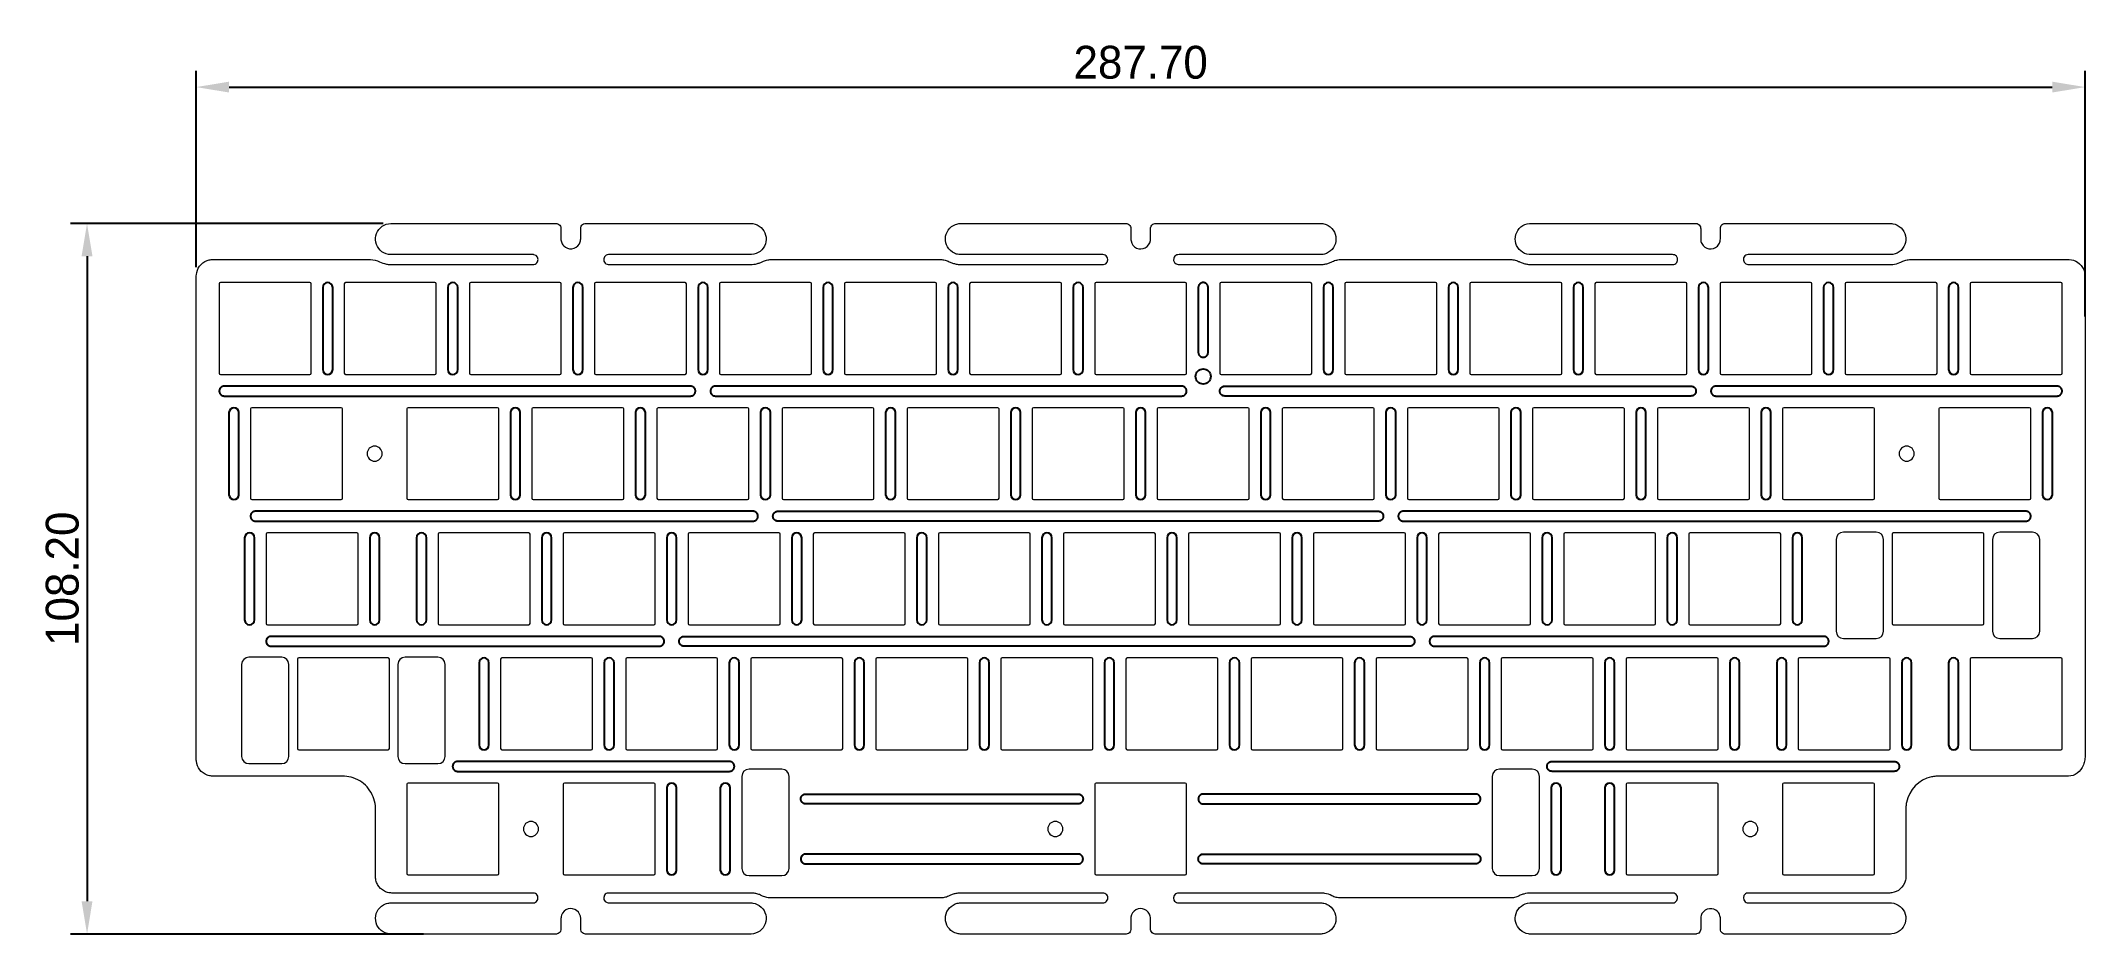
# Model space of a CAD drawing. Header units: inches. Extents: x 1 to 313, y -148 to -12.
import ezdxf

# ---------------------------------------------------------------- set-up
doc = ezdxf.new("R2010")
doc.units = ezdxf.units.IN
doc.header["$MEASUREMENT"] = 0
doc.layers.add('_U+56FE_U+5C42 1', color=18, linetype='Continuous', true_color=0x000000)
doc.dimstyles.get("Standard").update_dxf_attribs({"dimtxt": 1, "dimasz": 1, "dimexe": 0.5, "dimexo": 0.5, "dimgap": 0.25, "dimtad": 1, "dimtoh": 1, "dimzin": 1, "dimdsep": 46, "dimtxsty": 'Standard', "dimcen": 0.5, "dimazin": 1, "dimtfac": 1, "dimtdec": 4, "dimtix": 1, "dimtofl": 0, "dimtmove": 1, "dimatfit": 3, "dimfxl": 1, "dimtolj": 1, "dimtzin": 1, "dimarcsym": 0})

msp = doc.modelspace()

# ---------------------------------------------------------------- blocks, each defined once
blk = doc.blocks.new('*D1')
at = {"layer": '_U+56FE_U+5C42 1', "color": 0, "lineweight": -2}
for p, q in [((24.87, -46.41), (24.87, -16.47)), ((312.57, -53.91), (312.57, -16.47)), ((29.87, -18.97), (307.57, -18.97))]:
    blk.add_line(p, q, dxfattribs=at)
at = {"layer": '_U+56FE_U+5C42 1', "color": 0}
for points in [[(29.87, -18.14), (29.87, -19.8), (24.87, -18.97)], [(307.57, -19.8), (307.57, -18.14), (312.57, -18.97)]]:
    blk.add_solid(points, dxfattribs=at)
at = {"layer": 'Defpoints', "color": 0}
for p in [(312.57, -18.97), (24.87, -48.91), (312.57, -56.41)]:
    blk.add_point(p, dxfattribs=at)
at = {"layer": '_U+56FE_U+5C42 1', "color": 0, "insert": (168.72, -15.22), "char_height": 5, "attachment_point": 5}
blk.add_mtext('\\A1;287.70', dxfattribs=at)
blk = doc.blocks.new('*D2')
at = {"layer": '_U+56FE_U+5C42 1', "color": 0, "lineweight": -2}
for p, q in [((53.36, -39.73), (5.73, -39.73)), ((8.23, -44.73), (8.23, -142.93)), ((59.49, -147.93), (5.73, -147.93))]:
    blk.add_line(p, q, dxfattribs=at)
at = {"layer": '_U+56FE_U+5C42 1', "color": 0}
for points in [[(9.06, -44.73), (7.4, -44.73), (8.23, -39.73)], [(7.4, -142.93), (9.06, -142.93), (8.23, -147.93)]]:
    blk.add_solid(points, dxfattribs=at)
at = {"layer": 'Defpoints', "color": 0}
for p in [(55.86, -39.73), (8.23, -147.93), (61.99, -147.93)]:
    blk.add_point(p, dxfattribs=at)
at = {"layer": '_U+56FE_U+5C42 1', "color": 0, "insert": (4.48, -93.83), "char_height": 5, "attachment_point": 5, "rotation": 90}
blk.add_mtext('\\A1;108.20', dxfattribs=at)

# ---------------------------------------------------------------- dimensions: what is measured, and where the dimension line sits
at = {"layer": '_U+56FE_U+5C42 1'}
dim = msp.add_linear_dim(base=(312.571, -18.968), p1=(24.87, -48.906), p2=(312.571, -56.411), dimstyle='Standard', override={"dimscale": 5, "dimtxt": 1, "dimasz": 1, "dimexe": 0.5, "dimexo": 0.5, "dimgap": 0.25, "dimtad": 1, "dimtih": 0, "dimtoh": 0, "dimdec": 2, "dimlfac": 1, "dimzin": 1, "dimsah": 0, "dimcen": 0.5, "dimadec": 2, "dimazin": 0, "dimtix": 0, "dimtmove": 0, "dimtzin": 1}, dxfattribs=at)
dim.commit()
dim.dimension.update_dxf_attribs({"geometry": '*D1', "text_midpoint": (168.721, -15.218)})
dim = msp.add_linear_dim(base=(8.231, -147.934), p1=(55.863, -39.734), p2=(61.988, -147.934), angle=90, dimstyle='Standard', override={"dimscale": 5, "dimtxt": 1, "dimasz": 1, "dimexe": 0.5, "dimexo": 0.5, "dimgap": 0.25, "dimtad": 1, "dimtih": 0, "dimtoh": 0, "dimdec": 2, "dimlfac": 1, "dimzin": 1, "dimsah": 0, "dimcen": 0.5, "dimadec": 2, "dimazin": 0, "dimtix": 0, "dimtmove": 0, "dimtzin": 1}, dxfattribs=at)
dim.commit()
dim.dimension.update_dxf_attribs({"geometry": '*D2', "text_midpoint": (4.481, -93.834)})

# ---------------------------------------------------------------- linework, layer by layer
at = {"layer": '_U+56FE_U+5C42 1'}
for p, q in [((44.145, -49.484), (44.145, -61.984)), ((45.645, -61.984), (45.645, -49.484)), ((63.195, -49.484), (63.195, -61.984)), ((64.695, -61.984), (64.695, -49.484)), ((82.245, -49.484), (82.245, -61.984)), ((83.745, -61.984), (83.745, -49.484)), ((101.295, -49.484), (101.295, -61.984)), ((102.795, -61.984), (102.795, -49.484)), ((120.345, -49.484), (120.345, -61.984)), ((121.845, -61.984), (121.845, -49.484)), ((139.395, -49.484), (139.395, -61.984)), ((140.895, -61.984), (140.895, -49.484)), ((158.445, -49.484), (158.445, -61.984)), ((159.945, -61.984), (159.945, -49.484)), ((196.545, -49.484), (196.545, -61.984)), ((198.045, -61.984), (198.045, -49.484)), ((215.594, -49.484), (215.594, -61.984)), ((217.094, -61.984), (217.094, -49.484)), ((234.644, -49.484), (234.644, -61.984)), ((236.144, -61.984), (236.144, -49.484)), ((253.694, -49.484), (253.694, -61.984)), ((255.194, -61.984), (255.194, -49.484)), ((272.744, -49.484), (272.744, -61.984)), ((274.244, -61.984), (274.244, -49.484)), ((291.794, -49.484), (291.794, -61.984)), ((293.294, -61.984), (293.294, -49.484)), ((29.853, -68.534), (29.853, -81.034)), ((31.353, -81.034), (31.353, -68.534)), ((72.72, -68.534), (72.72, -81.034)), ((74.22, -81.034), (74.22, -68.534)), ((91.77, -68.534), (91.77, -81.034)), ((93.27, -81.034), (93.27, -68.534)), ((110.82, -68.534), (110.82, -81.034)), ((112.32, -81.034), (112.32, -68.534)), ((129.87, -68.534), (129.87, -81.034)), ((131.37, -81.034), (131.37, -68.534)), ((148.92, -68.534), (148.92, -81.034)), ((150.42, -81.034), (150.42, -68.534)), ((167.97, -68.534), (167.97, -81.034)), ((169.47, -81.034), (169.47, -68.534)), ((187.02, -68.534), (187.02, -81.034)), ((188.52, -81.034), (188.52, -68.534)), ((206.07, -68.534), (206.07, -81.034)), ((207.57, -81.034), (207.57, -68.534)), ((225.12, -68.534), (225.12, -81.034)), ((226.62, -81.034), (226.62, -68.534)), ((244.17, -68.534), (244.17, -81.034)), ((245.67, -81.034), (245.67, -68.534)), ((263.22, -68.534), (263.22, -81.034)), ((264.72, -81.034), (264.72, -68.534)), ((306.088, -68.534), (306.088, -81.034)), ((307.588, -81.034), (307.588, -68.534)), ((32.233, -87.584), (32.233, -100.084)), ((33.733, -100.084), (33.733, -87.584)), ((51.294, -87.584), (51.294, -100.084)), ((52.794, -100.084), (52.794, -87.584)), ((58.428, -87.584), (58.428, -100.084)), ((59.928, -100.084), (59.928, -87.584)), ((77.483, -87.584), (77.483, -100.084)), ((78.983, -100.084), (78.983, -87.584)), ((96.533, -87.584), (96.533, -100.084)), ((98.033, -100.084), (98.033, -87.584)), ((115.583, -87.584), (115.583, -100.084)), ((117.083, -100.084), (117.083, -87.584)), ((134.633, -87.584), (134.633, -100.084)), ((136.133, -100.084), (136.133, -87.584)), ((153.683, -87.584), (153.683, -100.084)), ((155.183, -100.084), (155.183, -87.584)), ((172.733, -87.584), (172.733, -100.084)), ((174.233, -100.084), (174.233, -87.584)), ((191.783, -87.584), (191.783, -100.084)), ((193.283, -100.084), (193.283, -87.584)), ((210.833, -87.584), (210.833, -100.084)), ((212.333, -100.084), (212.333, -87.584)), ((229.883, -87.584), (229.883, -100.084)), ((231.383, -100.084), (231.383, -87.584)), ((248.933, -87.584), (248.933, -100.084)), ((250.433, -100.084), (250.433, -87.584)), ((267.983, -87.584), (267.983, -100.084)), ((269.483, -100.084), (269.483, -87.584)), ((67.953, -106.634), (67.953, -119.134)), ((69.453, -119.134), (69.453, -106.634)), ((87.008, -106.634), (87.008, -119.134)), ((88.508, -119.134), (88.508, -106.634)), ((106.058, -106.634), (106.058, -119.134)), ((107.558, -119.134), (107.558, -106.634)), ((125.108, -106.634), (125.108, -119.134)), ((126.608, -119.134), (126.608, -106.634)), ((144.158, -106.634), (144.158, -119.134)), ((145.658, -119.134), (145.658, -106.634)), ((163.208, -106.634), (163.208, -119.134)), ((164.708, -119.134), (164.708, -106.634)), ((182.258, -106.634), (182.258, -119.134)), ((183.758, -119.134), (183.758, -106.634)), ((201.308, -106.634), (201.308, -119.134)), ((202.808, -119.134), (202.808, -106.634)), ((220.358, -106.634), (220.358, -119.134)), ((221.858, -119.134), (221.858, -106.634)), ((239.408, -106.634), (239.408, -119.134)), ((240.908, -119.134), (240.908, -106.634)), ((258.458, -106.634), (258.458, -119.134)), ((259.958, -119.134), (259.958, -106.634)), ((265.597, -106.634), (265.597, -119.134)), ((267.097, -119.134), (267.097, -106.634)), ((284.656, -106.634), (284.656, -119.134)), ((286.156, -119.134), (286.156, -106.634)), ((291.791, -106.634), (291.791, -119.134)), ((293.291, -119.134), (293.291, -106.634)), ((96.538, -125.684), (96.538, -138.184)), ((98.038, -138.184), (98.038, -125.684)), ((104.69, -125.684), (104.69, -138.184)), ((106.19, -138.184), (106.19, -125.684)), ((231.25, -125.684), (231.25, -138.184)), ((232.75, -138.184), (232.75, -125.684)), ((239.403, -125.684), (239.403, -138.184)), ((240.903, -138.184), (240.903, -125.684))]:
    msp.add_line(p, q, dxfattribs=at)
msp.add_circle((178.246, -63.034), 1.15, dxfattribs=at)
for centre, start, end in [((44.895, -49.484), 0, 180), ((63.945, -49.484), 0, 180), ((82.995, -49.484), 0, 180), ((102.045, -49.484), 0, 180), ((121.095, -49.484), 0, 180), ((140.145, -49.484), 0, 180), ((159.195, -49.484), 0, 180), ((197.295, -49.484), 0, 180), ((216.344, -49.484), 0, 180), ((235.394, -49.484), 0, 180), ((254.444, -49.484), 0, 180), ((273.494, -49.484), 0, 180), ((292.544, -49.484), 0, 180), ((44.895, -61.984), 180, 270), ((44.895, -61.984), 270, 0), ((63.945, -61.984), 180, 270), ((63.945, -61.984), 270, 0), ((82.995, -61.984), 180, 270), ((82.995, -61.984), 270, 0), ((102.045, -61.984), 180, 270), ((102.045, -61.984), 270, 0), ((121.095, -61.984), 180, 270), ((121.095, -61.984), 270, 0), ((140.145, -61.984), 180, 270), ((140.145, -61.984), 270, 0), ((159.195, -61.984), 180, 270), ((159.195, -61.984), 270, 0), ((197.295, -61.984), 180, 270), ((197.295, -61.984), 270, 0), ((216.344, -61.984), 180, 270), ((216.344, -61.984), 270, 0), ((235.394, -61.984), 180, 270), ((235.394, -61.984), 270, 0), ((254.444, -61.984), 180, 270), ((254.444, -61.984), 270, 0), ((273.494, -61.984), 180, 270), ((273.494, -61.984), 270, 0), ((292.544, -61.984), 180, 270), ((292.544, -61.984), 270, 0), ((30.603, -68.534), 0, 180), ((73.47, -68.534), 0, 180), ((92.52, -68.534), 0, 180), ((111.57, -68.534), 0, 180), ((130.62, -68.534), 0, 180), ((149.67, -68.534), 0, 180), ((168.72, -68.534), 0, 180), ((187.77, -68.534), 0, 180), ((206.82, -68.534), 0, 180), ((225.87, -68.534), 0, 180), ((244.92, -68.534), 0, 180), ((263.97, -68.534), 0, 180), ((306.838, -68.534), 0, 180), ((30.603, -81.034), 180, 270), ((30.603, -81.034), 270, 0), ((73.47, -81.034), 180, 270), ((73.47, -81.034), 270, 0), ((92.52, -81.034), 180, 270), ((92.52, -81.034), 270, 0), ((111.57, -81.034), 180, 270), ((111.57, -81.034), 270, 0), ((130.62, -81.034), 180, 270), ((130.62, -81.034), 270, 0), ((149.67, -81.034), 180, 270), ((149.67, -81.034), 270, 0), ((168.72, -81.034), 180, 270), ((168.72, -81.034), 270, 0), ((187.77, -81.034), 180, 270), ((187.77, -81.034), 270, 0), ((206.82, -81.034), 180, 270), ((206.82, -81.034), 270, 0), ((225.87, -81.034), 180, 270), ((225.87, -81.034), 270, 0), ((244.92, -81.034), 180, 270), ((244.92, -81.034), 270, 0), ((263.97, -81.034), 180, 270), ((263.97, -81.034), 270, 0), ((306.838, -81.034), 180, 270), ((306.838, -81.034), 270, 0), ((32.983, -87.584), 0, 180), ((52.044, -87.584), 0, 180), ((59.178, -87.584), 0, 180), ((78.233, -87.584), 0, 180), ((97.283, -87.584), 0, 180), ((116.333, -87.584), 0, 180), ((135.383, -87.584), 0, 180), ((154.433, -87.584), 0, 180), ((173.483, -87.584), 0, 180), ((192.533, -87.584), 0, 180), ((211.583, -87.584), 0, 180), ((230.633, -87.584), 0, 180), ((249.683, -87.584), 0, 180), ((268.733, -87.584), 0, 180), ((32.983, -100.084), 180, 270), ((32.983, -100.084), 270, 0), ((52.044, -100.084), 180, 270), ((52.044, -100.084), 270, 0), ((59.178, -100.084), 180, 270), ((59.178, -100.084), 270, 0), ((78.233, -100.084), 180, 270), ((78.233, -100.084), 270, 0), ((97.283, -100.084), 180, 270), ((97.283, -100.084), 270, 0), ((116.333, -100.084), 180, 270), ((116.333, -100.084), 270, 0), ((135.383, -100.084), 180, 270), ((135.383, -100.084), 270, 0), ((154.433, -100.084), 180, 270), ((154.433, -100.084), 270, 0), ((173.483, -100.084), 180, 270), ((173.483, -100.084), 270, 0), ((192.533, -100.084), 180, 270), ((192.533, -100.084), 270, 0), ((211.583, -100.084), 180, 270), ((211.583, -100.084), 270, 0), ((230.633, -100.084), 180, 270), ((230.633, -100.084), 270, 0), ((249.683, -100.084), 180, 270), ((249.683, -100.084), 270, 0), ((268.733, -100.084), 180, 270), ((268.733, -100.084), 270, 0), ((68.703, -106.634), 0, 180), ((87.758, -106.634), 0, 180), ((106.808, -106.634), 0, 180), ((125.858, -106.634), 0, 180), ((144.908, -106.634), 0, 180), ((163.958, -106.634), 0, 180), ((183.008, -106.634), 0, 180), ((202.058, -106.634), 0, 180), ((221.108, -106.634), 0, 180), ((240.158, -106.634), 0, 180), ((259.208, -106.634), 0, 180), ((266.347, -106.634), 0, 180), ((285.406, -106.634), 0, 180), ((292.541, -106.634), 0, 180), ((68.703, -119.134), 180, 270), ((68.703, -119.134), 270, 0), ((87.758, -119.134), 180, 270), ((87.758, -119.134), 270, 0), ((106.808, -119.134), 180, 270), ((106.808, -119.134), 270, 0), ((125.858, -119.134), 180, 270), ((125.858, -119.134), 270, 0), ((144.908, -119.134), 180, 270), ((144.908, -119.134), 270, 0), ((163.958, -119.134), 180, 270), ((163.958, -119.134), 270, 0), ((183.008, -119.134), 180, 270), ((183.008, -119.134), 270, 0), ((202.058, -119.134), 180, 270), ((202.058, -119.134), 270, 0), ((221.108, -119.134), 180, 270), ((221.108, -119.134), 270, 0), ((240.158, -119.134), 180, 270), ((240.158, -119.134), 270, 0), ((259.208, -119.134), 180, 270), ((259.208, -119.134), 270, 0), ((266.347, -119.134), 180, 270), ((266.347, -119.134), 270, 0), ((285.406, -119.134), 180, 270), ((285.406, -119.134), 270, 0), ((292.541, -119.134), 180, 270), ((292.541, -119.134), 270, 0), ((97.288, -125.684), 0, 180), ((105.44, -125.684), 0, 180), ((232, -125.684), 0, 180), ((240.153, -125.684), 0, 180), ((97.288, -138.184), 180, 270), ((97.288, -138.184), 270, 0), ((105.44, -138.184), 180, 270), ((105.44, -138.184), 270, 0), ((232, -138.184), 180, 270), ((232, -138.184), 270, 0), ((240.153, -138.184), 180, 270), ((240.153, -138.184), 270, 0)]:
    msp.add_arc(centre, 0.75, start, end, dxfattribs=at)
at = {"layer": '_U+56FE_U+5C42 1', "lineweight": 0}
for points, knots in [([(312.548, -47.397), (312.516, -47.167), (312.456, -46.951), (312.364, -46.739), (312.169, -46.291), (311.848, -45.91), (311.439, -45.642), (311.053, -45.39), (310.606, -45.249), (310.145, -45.235), (310.029, -45.232), (309.572, -45.234), (309.457, -45.234), (309.225, -45.234), (308.993, -45.234), (308.761, -45.234), (307.834, -45.234), (306.906, -45.234), (305.979, -45.234), (304.123, -45.234), (302.268, -45.234), (300.413, -45.234), (296.703, -45.234), (292.993, -45.234), (289.283, -45.234), (288.355, -45.234), (287.428, -45.234), (286.5, -45.234), (286.384, -45.234), (286.268, -45.234), (286.152, -45.234), (286.037, -45.234), (285.921, -45.234), (285.806, -45.242), (285.571, -45.259), (285.346, -45.301), (285.122, -45.371), (285.011, -45.406), (284.903, -45.447), (284.796, -45.494), (284.741, -45.519), (284.686, -45.547), (284.631, -45.574), (284.547, -45.616), (284.461, -45.655), (284.374, -45.691), (284.017, -45.838), (283.658, -45.928), (283.274, -45.966), (283.107, -45.982), (282.948, -45.984), (282.781, -45.984), (282.665, -45.984), (282.549, -45.984), (282.433, -45.984), (282.201, -45.984), (281.969, -45.984), (281.738, -45.984), (281.274, -45.984), (280.81, -45.984), (280.346, -45.984), (279.419, -45.984), (278.491, -45.984), (277.564, -45.984), (273.853, -45.984), (270.143, -45.984), (266.433, -45.984), (265.505, -45.984), (264.578, -45.984), (263.65, -45.984), (263.186, -45.984), (262.723, -45.984), (262.259, -45.984), (262.027, -45.984), (261.795, -45.984), (261.563, -45.984), (261.516, -45.984), (261.267, -45.986), (261.22, -45.983), (261.101, -45.975), (260.998, -45.943), (260.895, -45.883), (260.458, -45.63), (260.39, -45.027), (260.761, -44.684), (260.852, -44.599), (260.95, -44.545), (261.071, -44.512), (261.194, -44.477), (261.28, -44.484), (261.404, -44.484), (261.636, -44.484), (261.868, -44.484), (262.1, -44.484), (263.027, -44.484), (263.955, -44.484), (264.883, -44.484), (268.593, -44.484), (272.303, -44.484), (276.013, -44.484), (277.868, -44.484), (279.723, -44.484), (281.579, -44.484), (281.81, -44.484), (282.042, -44.484), (282.274, -44.484), (282.383, -44.484), (282.854, -44.487), (282.963, -44.483), (283.426, -44.47), (283.873, -44.323), (284.253, -44.058), (284.653, -43.78), (284.957, -43.385), (285.125, -42.928), (285.278, -42.512), (285.311, -42.062), (285.221, -41.629), (285.023, -40.671), (284.258, -39.932), (283.294, -39.768), (283.047, -39.726), (282.878, -39.734), (282.63, -39.734), (282.398, -39.734), (282.166, -39.734), (281.934, -39.734), (281.471, -39.734), (281.007, -39.734), (280.543, -39.734), (278.688, -39.734), (276.833, -39.734), (274.978, -39.734), (271.268, -39.734), (267.557, -39.734), (263.847, -39.734), (261.992, -39.734), (260.137, -39.734), (258.282, -39.734), (258.166, -39.734), (258.05, -39.734), (257.934, -39.734), (257.822, -39.734), (257.711, -39.728), (257.599, -39.754), (257.361, -39.81), (257.165, -39.978), (257.075, -40.205), (257.027, -40.323), (257.02, -40.409), (257.02, -40.534), (257.02, -40.65), (257.02, -40.766), (257.02, -40.882), (257.02, -41.114), (257.02, -41.346), (257.02, -41.578), (257.02, -41.694), (257.02, -41.81), (257.02, -41.925), (257.02, -42.037), (257.024, -42.148), (257.013, -42.26), (256.99, -42.491), (256.913, -42.713), (256.79, -42.909), (256.533, -43.317), (256.097, -43.575), (255.616, -43.606), (255.145, -43.637), (254.69, -43.445), (254.383, -43.087), (254.227, -42.906), (254.117, -42.69), (254.062, -42.458), (254.036, -42.351), (254.022, -42.244), (254.021, -42.133), (254.019, -42.018), (254.021, -41.903), (254.021, -41.788), (254.021, -41.556), (254.021, -41.324), (254.021, -41.093), (254.021, -40.977), (254.021, -40.861), (254.021, -40.745), (254.021, -40.682), (254.023, -40.467), (254.016, -40.404), (253.99, -40.163), (253.85, -39.95), (253.639, -39.831), (253.536, -39.773), (253.432, -39.742), (253.313, -39.736), (253.27, -39.733), (253.013, -39.734), (252.97, -39.734), (251.115, -39.734), (249.26, -39.734), (247.404, -39.734), (243.694, -39.734), (239.984, -39.734), (236.274, -39.734), (234.419, -39.734), (232.564, -39.734), (230.708, -39.734), (230.245, -39.734), (229.781, -39.734), (229.317, -39.734), (229.085, -39.734), (228.853, -39.734), (228.621, -39.734), (228.459, -39.734), (228.108, -39.729), (227.945, -39.743), (226.972, -39.825), (226.15, -40.494), (225.87, -41.429), (225.599, -42.336), (225.889, -43.312), (226.613, -43.924), (226.973, -44.228), (227.415, -44.418), (227.884, -44.47), (227.992, -44.482), (228.1, -44.484), (228.208, -44.484), (228.324, -44.484), (228.44, -44.484), (228.556, -44.484), (228.788, -44.484), (229.02, -44.484), (229.252, -44.484), (231.107, -44.484), (232.962, -44.484), (234.817, -44.484), (238.513, -44.484), (242.208, -44.484), (245.904, -44.484), (246.828, -44.484), (247.751, -44.484), (248.675, -44.484), (248.906, -44.484), (249.137, -44.484), (249.368, -44.484), (249.484, -44.484), (249.599, -44.484), (249.715, -44.484), (249.84, -44.484), (249.924, -44.489), (250.043, -44.536), (250.51, -44.718), (250.671, -45.296), (250.364, -45.693), (250.216, -45.885), (249.997, -45.984), (249.757, -45.984), (249.526, -45.984), (249.295, -45.984), (249.065, -45.984), (248.603, -45.984), (248.141, -45.984), (247.679, -45.984), (246.755, -45.984), (245.831, -45.984), (244.907, -45.984), (241.212, -45.984), (237.516, -45.984), (233.821, -45.984), (231.973, -45.984), (230.125, -45.984), (228.277, -45.984), (228.117, -45.984), (227.957, -45.983), (227.798, -45.969), (227.609, -45.952), (227.423, -45.921), (227.239, -45.877), (227.054, -45.832), (226.875, -45.775), (226.699, -45.704), (226.612, -45.669), (226.526, -45.631), (226.442, -45.59), (226.383, -45.561), (226.325, -45.531), (226.266, -45.504), (226.053, -45.407), (225.836, -45.337), (225.606, -45.292), (225.35, -45.241), (225.176, -45.234), (224.917, -45.234), (223.993, -45.234), (223.07, -45.234), (222.146, -45.234), (214.755, -45.234), (207.364, -45.234), (199.973, -45.234), (199.742, -45.234), (199.511, -45.234), (199.28, -45.234), (199.031, -45.234), (198.837, -45.248), (198.592, -45.3), (198.363, -45.349), (198.147, -45.422), (197.936, -45.522), (197.869, -45.554), (197.803, -45.589), (197.735, -45.62), (197.65, -45.66), (197.563, -45.697), (197.475, -45.73), (197.298, -45.798), (197.118, -45.852), (196.933, -45.893), (196.747, -45.934), (196.562, -45.961), (196.372, -45.974), (196.222, -45.985), (196.071, -45.984), (195.92, -45.984), (195.689, -45.984), (195.458, -45.984), (195.227, -45.984), (194.765, -45.984), (194.303, -45.984), (193.841, -45.984), (191.993, -45.984), (190.146, -45.984), (188.298, -45.984), (184.602, -45.984), (180.907, -45.984), (177.211, -45.984), (176.75, -45.984), (176.288, -45.984), (175.826, -45.984), (175.595, -45.984), (175.364, -45.984), (175.133, -45.984), (175.017, -45.984), (174.902, -45.984), (174.786, -45.984), (174.751, -45.984), (174.478, -45.985), (174.443, -45.984), (173.949, -45.966), (173.607, -45.484), (173.754, -45.011), (173.827, -44.779), (174.008, -44.596), (174.24, -44.521), (174.365, -44.48), (174.442, -44.484), (174.57, -44.484), (174.686, -44.484), (174.801, -44.484), (174.917, -44.484), (176.764, -44.484), (178.612, -44.484), (180.46, -44.484), (184.155, -44.484), (187.851, -44.484), (191.546, -44.484), (192.47, -44.484), (193.394, -44.484), (194.318, -44.484), (194.78, -44.484), (195.242, -44.484), (195.704, -44.484), (195.819, -44.484), (195.935, -44.484), (196.05, -44.484), (196.158, -44.484), (196.265, -44.481), (196.372, -44.468), (196.601, -44.441), (196.815, -44.384), (197.027, -44.294), (197.914, -43.916), (198.483, -43.042), (198.47, -42.078), (198.457, -41.111), (197.862, -40.251), (196.962, -39.898), (196.749, -39.815), (196.535, -39.764), (196.307, -39.744), (196.14, -39.729), (195.801, -39.734), (195.634, -39.734), (195.172, -39.734), (194.71, -39.734), (194.248, -39.734), (193.324, -39.734), (192.4, -39.734), (191.476, -39.734), (189.629, -39.734), (187.781, -39.734), (185.933, -39.734), (182.238, -39.734), (178.542, -39.734), (174.847, -39.734), (173.923, -39.734), (172.999, -39.734), (172.075, -39.734), (171.844, -39.734), (171.613, -39.734), (171.382, -39.734), (171.267, -39.734), (171.151, -39.734), (171.036, -39.734), (170.909, -39.734), (170.828, -39.737), (170.707, -39.782), (170.479, -39.868), (170.307, -40.059), (170.245, -40.294), (170.231, -40.348), (170.223, -40.401), (170.221, -40.456), (170.219, -40.513), (170.221, -40.57), (170.221, -40.627), (170.221, -40.742), (170.221, -40.858), (170.221, -40.973), (170.221, -41.204), (170.221, -41.435), (170.221, -41.666), (170.221, -41.782), (170.221, -41.897), (170.221, -42.013), (170.221, -42.14), (170.222, -42.214), (170.203, -42.34), (170.128, -42.819), (169.828, -43.231), (169.395, -43.449), (168.989, -43.654), (168.511, -43.663), (168.097, -43.474), (167.656, -43.272), (167.339, -42.869), (167.247, -42.392), (167.227, -42.285), (167.221, -42.177), (167.221, -42.068), (167.221, -41.953), (167.221, -41.837), (167.221, -41.722), (167.221, -41.491), (167.221, -41.26), (167.221, -41.029), (167.221, -40.913), (167.221, -40.798), (167.221, -40.682), (167.221, -40.625), (167.221, -40.567), (167.221, -40.509), (167.221, -40.454), (167.218, -40.401), (167.208, -40.347), (167.163, -40.108), (167.006, -39.906), (166.786, -39.804), (166.68, -39.755), (166.576, -39.734), (166.461, -39.734), (166.345, -39.734), (166.23, -39.734), (166.114, -39.734), (165.883, -39.734), (165.652, -39.734), (165.421, -39.734), (164.959, -39.734), (164.498, -39.734), (164.036, -39.734), (162.188, -39.734), (160.34, -39.734), (158.492, -39.734), (154.797, -39.734), (151.101, -39.734), (147.406, -39.734), (145.559, -39.734), (143.711, -39.734), (141.864, -39.734), (141.72, -39.734), (141.332, -39.73), (141.187, -39.74), (140.96, -39.755), (140.747, -39.8), (140.533, -39.878), (140.078, -40.043), (139.684, -40.345), (139.404, -40.741), (138.867, -41.504), (138.825, -42.511), (139.299, -43.315), (139.546, -43.734), (139.916, -44.067), (140.359, -44.27), (140.57, -44.366), (140.784, -44.429), (141.013, -44.461), (141.235, -44.492), (141.456, -44.484), (141.678, -44.484), (142.602, -44.484), (143.525, -44.484), (144.449, -44.484), (146.296, -44.484), (148.143, -44.484), (149.991, -44.484), (153.685, -44.484), (157.38, -44.484), (161.074, -44.484), (161.536, -44.484), (161.998, -44.484), (162.459, -44.484), (162.575, -44.484), (162.69, -44.484), (162.806, -44.484), (162.918, -44.484), (163.028, -44.478), (163.14, -44.504), (163.376, -44.558), (163.572, -44.725), (163.664, -44.95), (163.853, -45.409), (163.552, -45.92), (163.059, -45.979), (162.992, -45.987), (162.788, -45.984), (162.721, -45.984), (162.605, -45.984), (162.49, -45.984), (162.374, -45.984), (162.143, -45.984), (161.912, -45.984), (161.682, -45.984), (159.834, -45.984), (157.987, -45.984), (156.14, -45.984), (152.445, -45.984), (148.751, -45.984), (145.057, -45.984), (144.133, -45.984), (143.209, -45.984), (142.286, -45.984), (142.055, -45.984), (141.824, -45.984), (141.593, -45.984), (141.457, -45.984), (141.321, -45.987), (141.185, -45.981), (140.996, -45.973), (140.81, -45.952), (140.624, -45.917), (140.437, -45.881), (140.256, -45.833), (140.076, -45.771), (139.902, -45.71), (139.734, -45.636), (139.569, -45.553), (139.361, -45.449), (139.147, -45.371), (138.92, -45.316), (138.693, -45.262), (138.467, -45.235), (138.234, -45.234), (138.003, -45.234), (137.772, -45.234), (137.541, -45.234), (137.079, -45.234), (136.617, -45.234), (136.156, -45.234), (135.232, -45.234), (134.308, -45.234), (133.385, -45.234), (129.69, -45.234), (125.996, -45.234), (122.301, -45.234), (120.454, -45.234), (118.607, -45.234), (116.76, -45.234), (115.836, -45.234), (114.912, -45.234), (113.989, -45.234), (113.527, -45.234), (113.065, -45.234), (112.603, -45.234), (112.335, -45.234), (112.181, -45.232), (111.914, -45.277), (111.683, -45.316), (111.464, -45.38), (111.249, -45.472), (111.117, -45.527), (110.992, -45.596), (110.862, -45.654), (110.689, -45.73), (110.512, -45.793), (110.33, -45.844), (109.96, -45.946), (109.626, -45.984), (109.244, -45.984), (108.782, -45.984), (108.321, -45.984), (107.859, -45.984), (106.935, -45.984), (106.011, -45.984), (105.088, -45.984), (103.241, -45.984), (101.393, -45.984), (99.546, -45.984), (95.852, -45.984), (92.157, -45.984), (88.463, -45.984), (88.232, -45.984), (88.001, -45.984), (87.77, -45.984), (87.642, -45.984), (87.565, -45.989), (87.44, -45.948), (87.321, -45.909), (87.225, -45.851), (87.137, -45.762), (86.784, -45.405), (86.874, -44.809), (87.317, -44.573), (87.421, -44.517), (87.524, -44.489), (87.642, -44.485), (87.678, -44.484), (87.95, -44.484), (87.986, -44.484), (88.217, -44.484), (88.447, -44.484), (88.678, -44.484), (89.14, -44.484), (89.602, -44.484), (90.064, -44.484), (91.911, -44.484), (93.758, -44.484), (95.605, -44.484), (99.3, -44.484), (102.994, -44.484), (106.689, -44.484), (107.151, -44.484), (107.612, -44.484), (108.074, -44.484), (108.305, -44.484), (108.536, -44.484), (108.767, -44.484), (108.908, -44.484), (109.304, -44.489), (109.445, -44.48), (110.413, -44.419), (111.246, -43.776), (111.551, -42.854), (111.846, -41.961), (111.588, -40.982), (110.891, -40.35), (110.541, -40.033), (110.105, -39.827), (109.637, -39.759), (109.415, -39.727), (109.195, -39.734), (108.973, -39.734), (108.742, -39.734), (108.511, -39.734), (108.28, -39.734), (104.586, -39.734), (100.891, -39.734), (97.197, -39.734), (93.502, -39.734), (89.808, -39.734), (86.113, -39.734), (85.652, -39.734), (85.19, -39.734), (84.728, -39.734), (84.613, -39.734), (84.497, -39.734), (84.382, -39.734), (84.324, -39.734), (84.266, -39.734), (84.208, -39.734), (84.154, -39.734), (84.1, -39.736), (84.045, -39.745), (83.806, -39.785), (83.602, -39.939), (83.496, -40.156), (83.445, -40.261), (83.421, -40.364), (83.421, -40.481), (83.42, -40.596), (83.42, -40.712), (83.42, -40.827), (83.42, -41.058), (83.42, -41.289), (83.42, -41.52), (83.42, -41.61), (83.423, -42.113), (83.418, -42.203), (83.403, -42.432), (83.337, -42.653), (83.224, -42.852), (82.985, -43.271), (82.56, -43.549), (82.081, -43.601), (81.617, -43.651), (81.159, -43.483), (80.836, -43.146), (80.671, -42.973), (80.549, -42.763), (80.482, -42.533), (80.408, -42.283), (80.421, -42.123), (80.421, -41.87), (80.421, -41.408), (80.421, -40.946), (80.421, -40.484), (80.421, -40.246), (80.308, -40.024), (80.117, -39.882), (80.019, -39.809), (79.918, -39.766), (79.797, -39.745), (79.743, -39.736), (79.689, -39.734), (79.634, -39.734), (79.576, -39.734), (79.518, -39.734), (79.46, -39.734), (78.998, -39.734), (78.535, -39.734), (78.072, -39.734), (77.147, -39.734), (76.222, -39.734), (75.296, -39.734), (73.445, -39.734), (71.595, -39.734), (69.744, -39.734), (66.042, -39.734), (62.341, -39.734), (58.639, -39.734), (57.714, -39.734), (56.788, -39.734), (55.863, -39.734), (55.632, -39.734), (55.4, -39.734), (55.169, -39.734), (55.062, -39.734), (54.589, -39.732), (54.481, -39.735), (54.02, -39.748), (53.574, -39.894), (53.194, -40.156), (52.794, -40.433), (52.489, -40.826), (52.32, -41.281), (52.165, -41.696), (52.13, -42.144), (52.217, -42.578), (52.41, -43.534), (53.168, -44.276), (54.129, -44.448), (54.379, -44.492), (54.538, -44.484), (54.79, -44.484), (55.021, -44.484), (55.252, -44.484), (55.484, -44.484), (55.946, -44.484), (56.409, -44.484), (56.872, -44.484), (57.797, -44.484), (58.722, -44.484), (59.648, -44.484), (61.499, -44.484), (63.349, -44.484), (65.2, -44.484), (67.051, -44.484), (68.902, -44.484), (70.753, -44.484), (71.678, -44.484), (72.603, -44.484), (73.529, -44.484), (73.992, -44.484), (74.454, -44.484), (74.917, -44.484), (75.148, -44.484), (75.38, -44.484), (75.611, -44.484), (75.727, -44.484), (75.842, -44.484), (75.958, -44.484), (76.016, -44.484), (76.074, -44.484), (76.132, -44.484), (76.186, -44.484), (76.241, -44.486), (76.295, -44.495), (76.787, -44.578), (77.062, -45.106), (76.848, -45.557), (76.743, -45.776), (76.539, -45.931), (76.3, -45.973), (76.245, -45.983), (76.191, -45.984), (76.137, -45.984), (76.079, -45.984), (76.021, -45.984), (75.963, -45.984), (75.847, -45.984), (75.732, -45.984), (75.616, -45.984), (74.691, -45.984), (73.765, -45.984), (72.84, -45.984), (70.989, -45.984), (69.138, -45.984), (67.287, -45.984), (63.586, -45.984), (59.884, -45.984), (56.183, -45.984), (55.72, -45.984), (55.257, -45.984), (54.795, -45.984), (54.659, -45.984), (54.523, -45.987), (54.387, -45.981), (54.197, -45.973), (54.011, -45.952), (53.825, -45.917), (53.442, -45.844), (53.116, -45.727), (52.768, -45.553), (52.353, -45.345), (51.895, -45.235), (51.43, -45.234), (50.967, -45.233), (50.505, -45.234), (50.042, -45.234), (48.191, -45.234), (46.34, -45.234), (44.489, -45.234), (40.788, -45.234), (37.086, -45.234), (33.385, -45.234), (31.534, -45.234), (29.683, -45.234), (27.832, -45.234), (27.663, -45.234), (27.328, -45.229), (27.158, -45.243), (26.931, -45.263), (26.716, -45.311), (26.503, -45.39), (26.047, -45.559), (25.651, -45.856), (25.362, -46.246), (25.084, -46.621), (24.917, -47.065), (24.879, -47.529), (24.87, -47.639), (24.87, -47.748), (24.87, -47.858), (24.87, -47.974), (24.87, -48.091), (24.87, -48.207), (24.87, -48.44), (24.87, -48.673), (24.87, -48.906), (24.87, -56.36), (24.87, -63.814), (24.87, -71.267), (24.87, -86.175), (24.87, -101.082), (24.87, -115.99), (24.87, -116.93), (24.87, -117.87), (24.87, -118.81), (24.87, -119.28), (24.87, -119.749), (24.87, -120.219), (24.87, -120.454), (24.87, -120.689), (24.87, -120.924), (24.87, -121.042), (24.87, -121.159), (24.87, -121.277), (24.87, -121.387), (24.871, -121.497), (24.88, -121.607), (24.968, -122.584), (25.617, -123.419), (26.543, -123.743), (26.759, -123.819), (26.975, -123.863), (27.203, -123.879), (27.355, -123.889), (27.736, -123.884), (27.887, -123.884), (28.354, -123.884), (28.821, -123.884), (29.287, -123.884), (33.021, -123.884), (36.755, -123.884), (40.489, -123.884), (42.356, -123.884), (44.223, -123.884), (46.09, -123.884), (46.323, -123.884), (46.557, -123.884), (46.79, -123.884), (47.014, -123.884), (47.238, -123.88), (47.462, -123.893), (47.917, -123.919), (48.349, -124.004), (48.781, -124.151), (49.707, -124.466), (50.519, -125.045), (51.119, -125.817), (51.699, -126.563), (52.054, -127.456), (52.147, -128.396), (52.171, -128.647), (52.171, -128.792), (52.171, -129.044), (52.171, -129.267), (52.171, -129.49), (52.171, -129.714), (52.171, -130.16), (52.171, -130.607), (52.171, -131.053), (52.171, -132.839), (52.171, -134.626), (52.171, -136.412), (52.171, -137.305), (52.171, -138.198), (52.171, -139.091), (52.171, -139.336), (52.179, -139.505), (52.234, -139.745), (52.288, -139.978), (52.37, -140.192), (52.487, -140.401), (52.726, -140.831), (53.087, -141.181), (53.525, -141.406), (53.736, -141.515), (53.951, -141.59), (54.184, -141.637), (54.439, -141.687), (54.589, -141.684), (54.846, -141.684), (55.313, -141.684), (55.78, -141.684), (56.247, -141.684), (57.18, -141.684), (58.114, -141.684), (59.047, -141.684), (62.781, -141.684), (66.515, -141.684), (70.249, -141.684), (72.116, -141.684), (73.983, -141.684), (75.85, -141.684), (75.884, -141.684), (76.162, -141.684), (76.197, -141.685), (76.316, -141.689), (76.42, -141.717), (76.525, -141.773), (76.74, -141.889), (76.885, -142.101), (76.915, -142.343), (76.944, -142.577), (76.861, -142.81), (76.692, -142.974), (76.601, -143.061), (76.503, -143.118), (76.382, -143.154), (76.257, -143.191), (76.175, -143.184), (76.047, -143.184), (75.114, -143.184), (74.18, -143.184), (73.247, -143.184), (69.513, -143.184), (65.779, -143.184), (62.045, -143.184), (60.178, -143.184), (58.311, -143.184), (56.444, -143.184), (55.978, -143.184), (55.511, -143.184), (55.044, -143.184), (54.888, -143.184), (54.517, -143.179), (54.361, -143.192), (54.132, -143.209), (53.916, -143.258), (53.701, -143.34), (52.787, -143.687), (52.181, -144.556), (52.171, -145.534), (52.16, -146.509), (52.744, -147.389), (53.647, -147.758), (53.861, -147.846), (54.078, -147.899), (54.308, -147.922), (54.418, -147.933), (54.527, -147.934), (54.637, -147.934), (54.753, -147.934), (54.87, -147.934), (54.987, -147.934), (55.454, -147.934), (55.92, -147.934), (56.387, -147.934), (58.254, -147.934), (60.121, -147.934), (61.988, -147.934), (65.722, -147.934), (69.456, -147.934), (73.19, -147.934), (75.057, -147.934), (76.923, -147.934), (78.79, -147.934), (79.024, -147.934), (79.257, -147.934), (79.491, -147.934), (79.549, -147.934), (79.607, -147.934), (79.666, -147.934), (79.721, -147.934), (79.775, -147.929), (79.829, -147.918), (79.95, -147.891), (80.051, -147.843), (80.147, -147.764), (80.246, -147.682), (80.314, -147.591), (80.363, -147.473), (80.411, -147.356), (80.421, -147.266), (80.421, -147.142), (80.421, -146.909), (80.421, -146.676), (80.421, -146.442), (80.421, -146.209), (80.421, -145.975), (80.421, -145.742), (80.421, -145.483), (80.415, -145.327), (80.501, -145.075), (80.66, -144.609), (81.037, -144.251), (81.511, -144.116), (81.957, -143.99), (82.435, -144.076), (82.808, -144.35), (83.197, -144.636), (83.42, -145.084), (83.42, -145.565), (83.42, -146.032), (83.42, -146.498), (83.42, -146.965), (83.42, -147.024), (83.42, -147.082), (83.42, -147.14), (83.42, -147.196), (83.421, -147.25), (83.43, -147.305), (83.45, -147.427), (83.493, -147.529), (83.566, -147.628), (83.709, -147.823), (83.933, -147.934), (84.173, -147.934), (86.04, -147.934), (87.907, -147.934), (89.774, -147.934), (93.508, -147.934), (97.242, -147.934), (100.976, -147.934), (102.843, -147.934), (104.71, -147.934), (106.577, -147.934), (107.044, -147.934), (107.51, -147.934), (107.977, -147.934), (108.21, -147.934), (108.444, -147.934), (108.677, -147.934), (108.788, -147.934), (109.258, -147.937), (109.37, -147.933), (110.348, -147.903), (111.206, -147.277), (111.534, -146.354), (111.852, -145.458), (111.607, -144.463), (110.909, -143.817), (110.558, -143.492), (110.118, -143.281), (109.645, -143.21), (109.537, -143.194), (109.43, -143.186), (109.321, -143.185), (109.205, -143.183), (109.09, -143.184), (108.974, -143.184), (108.741, -143.184), (108.507, -143.184), (108.274, -143.184), (106.407, -143.184), (104.54, -143.184), (102.673, -143.184), (98.978, -143.184), (95.282, -143.184), (91.587, -143.184), (90.663, -143.184), (89.739, -143.184), (88.815, -143.184), (88.584, -143.184), (88.353, -143.184), (88.122, -143.184), (88.007, -143.184), (87.891, -143.184), (87.776, -143.184), (87.647, -143.184), (87.57, -143.189), (87.445, -143.15), (86.967, -142.999), (86.769, -142.434), (87.047, -142.018), (87.18, -141.819), (87.399, -141.696), (87.638, -141.685), (87.676, -141.683), (87.943, -141.684), (87.981, -141.684), (88.096, -141.684), (88.212, -141.684), (88.327, -141.684), (88.789, -141.684), (89.251, -141.684), (89.713, -141.684), (90.637, -141.684), (91.561, -141.684), (92.485, -141.684), (96.18, -141.684), (99.876, -141.684), (103.571, -141.684), (105.419, -141.684), (107.267, -141.684), (109.114, -141.684), (109.264, -141.684), (109.414, -141.683), (109.564, -141.694), (109.753, -141.707), (109.939, -141.733), (110.124, -141.774), (110.309, -141.815), (110.489, -141.868), (110.667, -141.935), (110.755, -141.969), (110.842, -142.005), (110.927, -142.045), (110.996, -142.076), (111.063, -142.112), (111.131, -142.144), (111.342, -142.245), (111.558, -142.318), (111.787, -142.367), (112.03, -142.42), (112.227, -142.434), (112.474, -142.434), (113.398, -142.434), (114.322, -142.434), (115.246, -142.434), (122.637, -142.434), (130.028, -142.434), (137.419, -142.434), (137.65, -142.434), (137.881, -142.434), (138.112, -142.434), (138.372, -142.434), (138.544, -142.429), (138.801, -142.378), (139.03, -142.333), (139.247, -142.264), (139.461, -142.167), (139.519, -142.141), (139.576, -142.111), (139.634, -142.083), (139.718, -142.041), (139.804, -142.003), (139.891, -141.968), (140.067, -141.897), (140.246, -141.839), (140.43, -141.794), (140.614, -141.749), (140.8, -141.718), (140.989, -141.701), (141.15, -141.686), (141.311, -141.684), (141.472, -141.684), (141.703, -141.684), (141.934, -141.684), (142.165, -141.684), (142.627, -141.684), (143.089, -141.684), (143.551, -141.684), (145.398, -141.684), (147.246, -141.684), (149.094, -141.684), (152.789, -141.684), (156.485, -141.684), (160.18, -141.684), (161.104, -141.684), (162.028, -141.684), (162.952, -141.684), (163.067, -141.684), (163.172, -141.703), (163.278, -141.75), (163.393, -141.802), (163.482, -141.872), (163.56, -141.971), (163.702, -142.152), (163.754, -142.387), (163.7, -142.611), (163.642, -142.847), (163.474, -143.041), (163.248, -143.131), (163.13, -143.178), (163.045, -143.184), (162.92, -143.184), (162.805, -143.184), (162.689, -143.184), (162.574, -143.184), (160.726, -143.184), (158.878, -143.184), (157.03, -143.184), (153.335, -143.184), (149.639, -143.184), (145.944, -143.184), (145.02, -143.184), (144.096, -143.184), (143.172, -143.184), (142.71, -143.184), (142.248, -143.184), (141.787, -143.184), (141.671, -143.184), (141.556, -143.184), (141.44, -143.184), (141.331, -143.184), (141.223, -143.185), (141.115, -143.196), (140.887, -143.218), (140.673, -143.27), (140.46, -143.356), (139.563, -143.716), (138.976, -144.58), (138.971, -145.547), (138.965, -146.512), (139.542, -147.381), (140.433, -147.752), (140.645, -147.841), (140.86, -147.895), (141.088, -147.92), (141.196, -147.932), (141.303, -147.934), (141.412, -147.934), (141.527, -147.934), (141.643, -147.934), (141.758, -147.934), (142.22, -147.934), (142.682, -147.934), (143.144, -147.934), (144.068, -147.934), (144.992, -147.934), (145.915, -147.934), (147.763, -147.934), (149.611, -147.934), (151.459, -147.934), (155.154, -147.934), (158.85, -147.934), (162.545, -147.934), (163.469, -147.934), (164.393, -147.934), (165.317, -147.934), (165.548, -147.934), (165.779, -147.934), (166.01, -147.934), (166.125, -147.934), (166.241, -147.934), (166.356, -147.934), (166.483, -147.934), (166.562, -147.94), (166.687, -147.902), (166.921, -147.832), (167.105, -147.653), (167.182, -147.421), (167.224, -147.296), (167.221, -147.22), (167.221, -147.091), (167.221, -146.976), (167.221, -146.86), (167.221, -146.745), (167.221, -146.514), (167.221, -146.283), (167.221, -146.052), (167.221, -145.936), (167.221, -145.821), (167.221, -145.705), (167.221, -145.595), (167.218, -145.485), (167.232, -145.375), (167.291, -144.896), (167.577, -144.475), (168.001, -144.243), (168.401, -144.025), (168.878, -144), (169.298, -144.175), (169.747, -144.362), (170.077, -144.755), (170.184, -145.23), (170.208, -145.336), (170.22, -145.443), (170.22, -145.552), (170.221, -145.667), (170.221, -145.783), (170.221, -145.898), (170.221, -146.129), (170.221, -146.36), (170.221, -146.591), (170.221, -146.706), (170.221, -146.822), (170.221, -146.937), (170.221, -147.006), (170.218, -147.207), (170.226, -147.276), (170.256, -147.515), (170.398, -147.726), (170.61, -147.842), (170.714, -147.899), (170.817, -147.928), (170.935, -147.934), (170.974, -147.935), (171.238, -147.934), (171.278, -147.934), (171.509, -147.934), (171.739, -147.934), (171.97, -147.934), (172.432, -147.934), (172.894, -147.934), (173.356, -147.934), (175.204, -147.934), (177.052, -147.934), (178.899, -147.934), (182.595, -147.934), (186.29, -147.934), (189.986, -147.934), (191.834, -147.934), (193.681, -147.934), (195.529, -147.934), (195.656, -147.934), (196.083, -147.938), (196.211, -147.932), (196.436, -147.921), (196.649, -147.88), (196.863, -147.807), (197.321, -147.65), (197.721, -147.358), (198.008, -146.968), (198.562, -146.216), (198.623, -145.21), (198.166, -144.395), (197.927, -143.971), (197.564, -143.63), (197.125, -143.419), (196.914, -143.318), (196.701, -143.251), (196.47, -143.214), (196.231, -143.176), (196.049, -143.184), (195.808, -143.184), (194.884, -143.184), (193.961, -143.184), (193.037, -143.184), (191.189, -143.184), (189.341, -143.184), (187.493, -143.184), (183.798, -143.184), (180.103, -143.184), (176.407, -143.184), (175.945, -143.184), (175.483, -143.184), (175.021, -143.184), (174.906, -143.184), (174.79, -143.184), (174.675, -143.184), (174.617, -143.184), (174.559, -143.184), (174.502, -143.184), (174.447, -143.184), (174.393, -143.182), (174.339, -143.173), (174.1, -143.13), (173.897, -142.975), (173.793, -142.756), (173.579, -142.306), (173.854, -141.778), (174.345, -141.695), (174.4, -141.686), (174.454, -141.684), (174.508, -141.684), (174.566, -141.684), (174.624, -141.684), (174.682, -141.684), (174.797, -141.684), (174.913, -141.684), (175.028, -141.684), (175.259, -141.684), (175.49, -141.684), (175.721, -141.684), (177.569, -141.684), (179.417, -141.684), (181.264, -141.684), (184.96, -141.684), (188.655, -141.684), (192.351, -141.684), (193.275, -141.684), (194.198, -141.684), (195.122, -141.684), (195.353, -141.684), (195.584, -141.684), (195.815, -141.684), (195.944, -141.684), (196.073, -141.682), (196.203, -141.686), (196.392, -141.691), (196.578, -141.71), (196.764, -141.743), (197.142, -141.809), (197.492, -141.924), (197.835, -142.097), (197.941, -142.15), (198.047, -142.199), (198.158, -142.241), (198.267, -142.282), (198.377, -142.316), (198.49, -142.345), (198.716, -142.401), (198.942, -142.431), (199.176, -142.434), (199.291, -142.436), (199.406, -142.434), (199.522, -142.434), (199.637, -142.434), (199.753, -142.434), (199.868, -142.434), (200.33, -142.434), (200.792, -142.434), (201.254, -142.434), (202.178, -142.434), (203.102, -142.434), (204.026, -142.434), (207.721, -142.434), (211.417, -142.434), (215.112, -142.434), (216.96, -142.434), (218.808, -142.434), (220.655, -142.434), (221.579, -142.434), (222.503, -142.434), (223.427, -142.434), (223.889, -142.434), (224.351, -142.434), (224.813, -142.434), (225.082, -142.434), (225.235, -142.439), (225.503, -142.396), (225.734, -142.358), (225.953, -142.296), (226.17, -142.207), (226.297, -142.154), (226.418, -142.088), (226.543, -142.031), (226.715, -141.953), (226.891, -141.888), (227.073, -141.836), (227.436, -141.731), (227.796, -141.684), (228.173, -141.684), (228.635, -141.684), (229.097, -141.684), (229.559, -141.684), (230.482, -141.684), (231.406, -141.684), (232.33, -141.684), (234.178, -141.684), (236.026, -141.684), (237.873, -141.684), (241.569, -141.684), (245.264, -141.684), (248.96, -141.684), (249.191, -141.684), (249.422, -141.684), (249.653, -141.684), (249.78, -141.684), (249.859, -141.678), (249.984, -141.715), (250.104, -141.751), (250.2, -141.807), (250.29, -141.894), (250.652, -142.242), (250.577, -142.84), (250.14, -143.087), (250.036, -143.146), (249.933, -143.176), (249.815, -143.183), (249.771, -143.186), (249.517, -143.184), (249.473, -143.184), (249.242, -143.184), (249.011, -143.184), (248.78, -143.184), (248.318, -143.184), (247.856, -143.184), (247.394, -143.184), (245.546, -143.184), (243.699, -143.184), (241.851, -143.184), (238.155, -143.184), (234.46, -143.184), (230.765, -143.184), (230.303, -143.184), (229.841, -143.184), (229.379, -143.184), (229.148, -143.184), (228.917, -143.184), (228.686, -143.184), (228.549, -143.184), (228.143, -143.18), (228.007, -143.188), (227.038, -143.245), (226.202, -143.884), (225.894, -144.804), (225.595, -145.697), (225.848, -146.676), (226.542, -147.312), (226.891, -147.631), (227.327, -147.839), (227.795, -147.908), (227.902, -147.924), (228.008, -147.933), (228.116, -147.934), (228.23, -147.936), (228.344, -147.934), (228.459, -147.934), (228.69, -147.934), (228.921, -147.934), (229.152, -147.934), (232.847, -147.934), (236.543, -147.934), (240.238, -147.934), (243.934, -147.934), (247.629, -147.934), (251.325, -147.934), (251.786, -147.934), (252.248, -147.934), (252.71, -147.934), (252.826, -147.934), (252.941, -147.934), (253.057, -147.934), (253.115, -147.934), (253.172, -147.934), (253.23, -147.934), (253.285, -147.934), (253.339, -147.933), (253.393, -147.924), (253.632, -147.885), (253.837, -147.732), (253.944, -147.514), (253.995, -147.41), (254.02, -147.306), (254.02, -147.19), (254.021, -147.074), (254.021, -146.959), (254.021, -146.844), (254.021, -146.613), (254.021, -146.382), (254.021, -146.151), (254.021, -146.062), (254.018, -145.557), (254.023, -145.467), (254.037, -145.239), (254.103, -145.017), (254.217, -144.818), (254.455, -144.399), (254.879, -144.12), (255.359, -144.068), (255.823, -144.018), (256.282, -144.185), (256.604, -144.522), (256.77, -144.696), (256.892, -144.906), (256.959, -145.135), (257.033, -145.385), (257.02, -145.545), (257.02, -145.799), (257.02, -146.261), (257.02, -146.722), (257.02, -147.184), (257.02, -147.424), (257.134, -147.648), (257.328, -147.79), (257.427, -147.862), (257.529, -147.905), (257.65, -147.925), (257.705, -147.934), (257.76, -147.934), (257.815, -147.934), (257.873, -147.934), (257.932, -147.934), (257.99, -147.934), (258.456, -147.934), (258.921, -147.934), (259.387, -147.934), (260.319, -147.934), (261.25, -147.934), (262.182, -147.934), (264.045, -147.934), (265.908, -147.934), (267.771, -147.934), (271.498, -147.934), (275.224, -147.934), (278.95, -147.934), (279.882, -147.934), (280.813, -147.934), (281.745, -147.934), (281.978, -147.934), (282.211, -147.934), (282.444, -147.934), (282.56, -147.934), (282.676, -147.934), (282.793, -147.934), (282.903, -147.934), (283.012, -147.934), (283.122, -147.924), (283.592, -147.879), (284.037, -147.695), (284.402, -147.395), (285.138, -146.791), (285.442, -145.812), (285.176, -144.898), (284.903, -143.956), (284.08, -143.28), (283.104, -143.194), (282.937, -143.179), (282.591, -143.184), (282.425, -143.184), (282.192, -143.184), (281.959, -143.184), (281.726, -143.184), (281.26, -143.184), (280.794, -143.184), (280.329, -143.184), (279.397, -143.184), (278.465, -143.184), (277.534, -143.184), (275.671, -143.184), (273.808, -143.184), (271.944, -143.184), (270.081, -143.184), (268.218, -143.184), (266.355, -143.184), (265.423, -143.184), (264.492, -143.184), (263.56, -143.184), (263.095, -143.184), (262.629, -143.184), (262.163, -143.184), (261.93, -143.184), (261.697, -143.184), (261.464, -143.184), (261.366, -143.184), (261.225, -143.19), (261.126, -143.17), (261.005, -143.147), (260.904, -143.1), (260.806, -143.023), (260.408, -142.709), (260.43, -142.098), (260.85, -141.814), (260.951, -141.745), (261.053, -141.706), (261.174, -141.691), (261.246, -141.681), (261.444, -141.684), (261.515, -141.684), (261.748, -141.684), (261.981, -141.684), (262.214, -141.684), (263.146, -141.684), (264.077, -141.684), (265.009, -141.684), (266.872, -141.684), (268.735, -141.684), (270.598, -141.684), (274.324, -141.684), (278.051, -141.684), (281.777, -141.684), (282.01, -141.684), (282.243, -141.684), (282.476, -141.684), (282.716, -141.684), (282.903, -141.693), (283.143, -141.656), (283.614, -141.585), (284.054, -141.382), (284.413, -141.069), (284.779, -140.75), (285.044, -140.332), (285.176, -139.865), (285.237, -139.649), (285.268, -139.435), (285.27, -139.211), (285.273, -138.989), (285.271, -138.767), (285.271, -138.544), (285.271, -136.762), (285.271, -134.979), (285.271, -133.197), (285.271, -132.306), (285.271, -131.414), (285.271, -130.523), (285.271, -130.078), (285.271, -129.632), (285.271, -129.186), (285.271, -128.969), (285.268, -128.752), (285.283, -128.535), (285.298, -128.314), (285.328, -128.097), (285.372, -127.88), (285.767, -125.955), (287.253, -124.439), (289.17, -124.007), (289.387, -123.958), (289.606, -123.924), (289.828, -123.904), (290.075, -123.882), (290.237, -123.884), (290.485, -123.884), (290.951, -123.884), (291.417, -123.884), (291.882, -123.884), (292.814, -123.884), (293.746, -123.884), (294.677, -123.884), (296.54, -123.884), (298.403, -123.884), (300.267, -123.884), (302.13, -123.884), (303.993, -123.884), (305.856, -123.884), (306.788, -123.884), (307.719, -123.884), (308.651, -123.884), (309.117, -123.884), (309.582, -123.884), (310.048, -123.884), (310.529, -123.884), (310.963, -123.739), (311.352, -123.46), (311.797, -123.141), (312.124, -122.684), (312.324, -122.182), (312.427, -121.925), (312.496, -121.665), (312.535, -121.391), (312.575, -121.111), (312.571, -120.922), (312.571, -120.642), (312.571, -119.71), (312.571, -118.779), (312.571, -117.847), (312.571, -115.984), (312.571, -114.121), (312.571, -112.258), (312.571, -97.352), (312.571, -82.447), (312.571, -67.542), (312.571, -63.832), (312.571, -60.122), (312.571, -56.411), (312.571, -54.556), (312.571, -52.701), (312.571, -50.846), (312.571, -49.919), (312.571, -48.991), (312.571, -48.063), (312.571, -47.841), (312.578, -47.619), (312.548, -47.397)], [0, 0, 0, 0, 1, 1, 1, 2, 2, 2, 3, 3, 3, 4, 4, 4, 5, 5, 5, 6, 6, 6, 7, 7, 7, 8, 8, 8, 9, 9, 9, 10, 10, 10, 11, 11, 11, 12, 12, 12, 13, 13, 13, 14, 14, 14, 15, 15, 15, 16, 16, 16, 17, 17, 17, 18, 18, 18, 19, 19, 19, 20, 20, 20, 21, 21, 21, 22, 22, 22, 23, 23, 23, 24, 24, 24, 25, 25, 25, 26, 26, 26, 27, 27, 27, 28, 28, 28, 29, 29, 29, 30, 30, 30, 31, 31, 31, 32, 32, 32, 33, 33, 33, 34, 34, 34, 35, 35, 35, 36, 36, 36, 37, 37, 37, 38, 38, 38, 39, 39, 39, 40, 40, 40, 41, 41, 41, 42, 42, 42, 43, 43, 43, 44, 44, 44, 45, 45, 45, 46, 46, 46, 47, 47, 47, 48, 48, 48, 49, 49, 49, 50, 50, 50, 51, 51, 51, 52, 52, 52, 53, 53, 53, 54, 54, 54, 55, 55, 55, 56, 56, 56, 57, 57, 57, 58, 58, 58, 59, 59, 59, 60, 60, 60, 61, 61, 61, 62, 62, 62, 63, 63, 63, 64, 64, 64, 65, 65, 65, 66, 66, 66, 67, 67, 67, 68, 68, 68, 69, 69, 69, 70, 70, 70, 71, 71, 71, 72, 72, 72, 73, 73, 73, 74, 74, 74, 75, 75, 75, 76, 76, 76, 77, 77, 77, 78, 78, 78, 79, 79, 79, 80, 80, 80, 81, 81, 81, 82, 82, 82, 83, 83, 83, 84, 84, 84, 85, 85, 85, 86, 86, 86, 87, 87, 87, 88, 88, 88, 89, 89, 89, 90, 90, 90, 91, 91, 91, 92, 92, 92, 93, 93, 93, 94, 94, 94, 95, 95, 95, 96, 96, 96, 97, 97, 97, 98, 98, 98, 99, 99, 99, 100, 100, 100, 101, 101, 101, 102, 102, 102, 103, 103, 103, 104, 104, 104, 105, 105, 105, 106, 106, 106, 107, 107, 107, 108, 108, 108, 109, 109, 109, 110, 110, 110, 111, 111, 111, 112, 112, 112, 113, 113, 113, 114, 114, 114, 115, 115, 115, 116, 116, 116, 117, 117, 117, 118, 118, 118, 119, 119, 119, 120, 120, 120, 121, 121, 121, 122, 122, 122, 123, 123, 123, 124, 124, 124, 125, 125, 125, 126, 126, 126, 127, 127, 127, 128, 128, 128, 129, 129, 129, 130, 130, 130, 131, 131, 131, 132, 132, 132, 133, 133, 133, 134, 134, 134, 135, 135, 135, 136, 136, 136, 137, 137, 137, 138, 138, 138, 139, 139, 139, 140, 140, 140, 141, 141, 141, 142, 142, 142, 143, 143, 143, 144, 144, 144, 145, 145, 145, 146, 146, 146, 147, 147, 147, 148, 148, 148, 149, 149, 149, 150, 150, 150, 151, 151, 151, 152, 152, 152, 153, 153, 153, 154, 154, 154, 155, 155, 155, 156, 156, 156, 157, 157, 157, 158, 158, 158, 159, 159, 159, 160, 160, 160, 161, 161, 161, 162, 162, 162, 163, 163, 163, 164, 164, 164, 165, 165, 165, 166, 166, 166, 167, 167, 167, 168, 168, 168, 169, 169, 169, 170, 170, 170, 171, 171, 171, 172, 172, 172, 173, 173, 173, 174, 174, 174, 175, 175, 175, 176, 176, 176, 177, 177, 177, 178, 178, 178, 179, 179, 179, 180, 180, 180, 181, 181, 181, 182, 182, 182, 183, 183, 183, 184, 184, 184, 185, 185, 185, 186, 186, 186, 187, 187, 187, 188, 188, 188, 189, 189, 189, 190, 190, 190, 191, 191, 191, 192, 192, 192, 193, 193, 193, 194, 194, 194, 195, 195, 195, 196, 196, 196, 197, 197, 197, 198, 198, 198, 199, 199, 199, 200, 200, 200, 201, 201, 201, 202, 202, 202, 203, 203, 203, 204, 204, 204, 205, 205, 205, 206, 206, 206, 207, 207, 207, 208, 208, 208, 209, 209, 209, 210, 210, 210, 211, 211, 211, 212, 212, 212, 213, 213, 213, 214, 214, 214, 215, 215, 215, 216, 216, 216, 217, 217, 217, 218, 218, 218, 219, 219, 219, 220, 220, 220, 221, 221, 221, 222, 222, 222, 223, 223, 223, 224, 224, 224, 225, 225, 225, 226, 226, 226, 227, 227, 227, 228, 228, 228, 229, 229, 229, 230, 230, 230, 231, 231, 231, 232, 232, 232, 233, 233, 233, 234, 234, 234, 235, 235, 235, 236, 236, 236, 237, 237, 237, 238, 238, 238, 239, 239, 239, 240, 240, 240, 241, 241, 241, 242, 242, 242, 243, 243, 243, 244, 244, 244, 245, 245, 245, 246, 246, 246, 247, 247, 247, 248, 248, 248, 249, 249, 249, 250, 250, 250, 251, 251, 251, 252, 252, 252, 253, 253, 253, 254, 254, 254, 255, 255, 255, 256, 256, 256, 257, 257, 257, 258, 258, 258, 259, 259, 259, 260, 260, 260, 261, 261, 261, 262, 262, 262, 263, 263, 263, 264, 264, 264, 265, 265, 265, 266, 266, 266, 267, 267, 267, 268, 268, 268, 269, 269, 269, 270, 270, 270, 271, 271, 271, 272, 272, 272, 273, 273, 273, 274, 274, 274, 275, 275, 275, 276, 276, 276, 277, 277, 277, 278, 278, 278, 279, 279, 279, 280, 280, 280, 281, 281, 281, 282, 282, 282, 283, 283, 283, 284, 284, 284, 285, 285, 285, 286, 286, 286, 287, 287, 287, 288, 288, 288, 289, 289, 289, 290, 290, 290, 291, 291, 291, 292, 292, 292, 293, 293, 293, 294, 294, 294, 295, 295, 295, 296, 296, 296, 297, 297, 297, 298, 298, 298, 299, 299, 299, 300, 300, 300, 301, 301, 301, 302, 302, 302, 303, 303, 303, 304, 304, 304, 305, 305, 305, 306, 306, 306, 307, 307, 307, 308, 308, 308, 309, 309, 309, 310, 310, 310, 311, 311, 311, 312, 312, 312, 313, 313, 313, 314, 314, 314, 315, 315, 315, 316, 316, 316, 317, 317, 317, 318, 318, 318, 319, 319, 319, 320, 320, 320, 321, 321, 321, 322, 322, 322, 323, 323, 323, 324, 324, 324, 325, 325, 325, 326, 326, 326, 327, 327, 327, 328, 328, 328, 329, 329, 329, 330, 330, 330, 331, 331, 331, 332, 332, 332, 333, 333, 333, 334, 334, 334, 335, 335, 335, 336, 336, 336, 337, 337, 337, 338, 338, 338, 339, 339, 339, 340, 340, 340, 341, 341, 341, 342, 342, 342, 343, 343, 343, 344, 344, 344, 345, 345, 345, 346, 346, 346, 347, 347, 347, 348, 348, 348, 349, 349, 349, 350, 350, 350, 351, 351, 351, 352, 352, 352, 353, 353, 353, 354, 354, 354, 355, 355, 355, 356, 356, 356, 357, 357, 357, 358, 358, 358, 359, 359, 359, 360, 360, 360, 361, 361, 361, 362, 362, 362, 363, 363, 363, 364, 364, 364, 365, 365, 365, 366, 366, 366, 367, 367, 367, 368, 368, 368, 369, 369, 369, 370, 370, 370, 371, 371, 371, 372, 372, 372, 373, 373, 373, 374, 374, 374, 375, 375, 375, 376, 376, 376, 377, 377, 377, 378, 378, 378, 379, 379, 379, 380, 380, 380, 381, 381, 381, 382, 382, 382, 383, 383, 383, 384, 384, 384, 385, 385, 385, 386, 386, 386, 387, 387, 387, 388, 388, 388, 389, 389, 389, 390, 390, 390, 391, 391, 391, 392, 392, 392, 393, 393, 393, 394, 394, 394, 395, 395, 395, 396, 396, 396, 397, 397, 397, 398, 398, 398, 399, 399, 399, 400, 400, 400, 401, 401, 401, 402, 402, 402, 403, 403, 403, 404, 404, 404, 405, 405, 405, 406, 406, 406, 407, 407, 407, 408, 408, 408, 409, 409, 409, 410, 410, 410, 411, 411, 411, 412, 412, 412, 413, 413, 413, 414, 414, 414, 415, 415, 415, 416, 416, 416, 417, 417, 417, 418, 418, 418, 419, 419, 419, 420, 420, 420, 421, 421, 421, 422, 422, 422, 423, 423, 423, 424, 424, 424, 425, 425, 425, 426, 426, 426, 427, 427, 427, 428, 428, 428, 429, 429, 429, 430, 430, 430, 431, 431, 431, 432, 432, 432, 433, 433, 433, 434, 434, 434, 435, 435, 435, 436, 436, 436, 437, 437, 437, 438, 438, 438, 439, 439, 439, 440, 440, 440, 441, 441, 441, 442, 442, 442, 443, 443, 443, 444, 444, 444, 445, 445, 445, 446, 446, 446, 447, 447, 447, 448, 448, 448, 449, 449, 449, 450, 450, 450, 451, 451, 451, 452, 452, 452, 453, 453, 453, 454, 454, 454, 455, 455, 455, 456, 456, 456, 457, 457, 457, 458, 458, 458, 459, 459, 459, 460, 460, 460, 461, 461, 461, 462, 462, 462, 463, 463, 463, 464, 464, 464, 465, 465, 465, 466, 466, 466, 467, 467, 467, 468, 468, 468, 469, 469, 469, 470, 470, 470, 471, 471, 471, 472, 472, 472, 473, 473, 473, 474, 474, 474, 475, 475, 475, 476, 476, 476, 477, 477, 477, 478, 478, 478, 479, 479, 479, 480, 480, 480, 481, 481, 481, 482, 482, 482, 483, 483, 483, 484, 484, 484, 485, 485, 485, 486, 486, 486, 487, 487, 487, 488, 488, 488, 489, 489, 489, 490, 490, 490, 491, 491, 491, 492, 492, 492, 493, 493, 493, 494, 494, 494, 495, 495, 495, 496, 496, 496, 497, 497, 497, 498, 498, 498, 499, 499, 499, 500, 500, 500, 501, 501, 501, 502, 502, 502, 503, 503, 503, 504, 504, 504, 505, 505, 505, 506, 506, 506, 507, 507, 507, 508, 508, 508, 509, 509, 509, 510, 510, 510, 511, 511, 511, 512, 512, 512, 513, 513, 513, 514, 514, 514, 515, 515, 515, 516, 516, 516, 517, 517, 517, 518, 518, 518, 519, 519, 519, 520, 520, 520, 521, 521, 521, 522, 522, 522, 523, 523, 523, 524, 524, 524, 525, 525, 525, 526, 526, 526, 527, 527, 527, 528, 528, 528, 529, 529, 529, 530, 530, 530, 531, 531, 531, 532, 532, 532, 533, 533, 533, 534, 534, 534, 535, 535, 535, 536, 536, 536, 537, 537, 537, 538, 538, 538, 539, 539, 539, 540, 540, 540, 541, 541, 541, 542, 542, 542, 543, 543, 543, 544, 544, 544, 545, 545, 545, 546, 546, 546, 547, 547, 547, 548, 548, 548, 549, 549, 549, 550, 550, 550, 551, 551, 551, 552, 552, 552, 553, 553, 553, 554, 554, 554, 555, 555, 555, 556, 556, 556, 557, 557, 557, 558, 558, 558, 559, 559, 559, 560, 560, 560, 561, 561, 561, 562, 562, 562, 563, 563, 563, 564, 564, 564, 565, 565, 565, 566, 566, 566, 567, 567, 567, 568, 568, 568, 569, 569, 569, 570, 570, 570, 571, 571, 571, 572, 572, 572, 573, 573, 573, 574, 574, 574, 575, 575, 575, 576, 576, 576, 577, 577, 577, 578, 578, 578, 579, 579, 579, 580, 580, 580, 581, 581, 581, 582, 582, 582, 583, 583, 583, 584, 584, 584, 585, 585, 585, 586, 586, 586, 587, 587, 587, 588, 588, 588, 589, 589, 589, 590, 590, 590, 591, 591, 591, 592, 592, 592, 593, 593, 593, 594, 594, 594, 595, 595, 595, 596, 596, 596, 597, 597, 597, 598, 598, 598, 599, 599, 599, 600, 600, 600, 601, 601, 601, 602, 602, 602, 603, 603, 603, 604, 604, 604, 605, 605, 605, 606, 606, 606, 606]), ([(42.37, -62.534), (42.37, -62.644), (42.281, -62.734), (42.17, -62.734), (37.637, -62.734), (33.104, -62.734), (28.571, -62.734), (28.46, -62.734), (28.371, -62.644), (28.371, -62.534), (28.371, -58.001), (28.371, -53.467), (28.371, -48.934), (28.371, -48.824), (28.46, -48.734), (28.571, -48.734), (33.104, -48.734), (37.637, -48.734), (42.17, -48.734), (42.281, -48.734), (42.37, -48.824), (42.37, -48.934), (42.37, -53.467), (42.37, -58.001), (42.37, -62.534)], [0, 0, 0, 0, 1, 1, 1, 2, 2, 2, 3, 3, 3, 4, 4, 4, 5, 5, 5, 6, 6, 6, 7, 7, 7, 8, 8, 8, 8]), ([(61.42, -62.534), (61.42, -62.644), (61.33, -62.734), (61.22, -62.734), (56.687, -62.734), (52.154, -62.734), (47.621, -62.734), (47.51, -62.734), (47.421, -62.644), (47.421, -62.534), (47.421, -58.001), (47.421, -53.467), (47.421, -48.934), (47.421, -48.824), (47.51, -48.734), (47.621, -48.734), (52.154, -48.734), (56.687, -48.734), (61.22, -48.734), (61.33, -48.734), (61.42, -48.824), (61.42, -48.934), (61.42, -53.467), (61.42, -58.001), (61.42, -62.534)], [0, 0, 0, 0, 1, 1, 1, 2, 2, 2, 3, 3, 3, 4, 4, 4, 5, 5, 5, 6, 6, 6, 7, 7, 7, 8, 8, 8, 8]), ([(80.47, -62.534), (80.47, -62.644), (80.38, -62.734), (80.27, -62.734), (75.737, -62.734), (71.204, -62.734), (66.671, -62.734), (66.56, -62.734), (66.471, -62.644), (66.471, -62.534), (66.471, -58.001), (66.471, -53.467), (66.471, -48.934), (66.471, -48.824), (66.56, -48.734), (66.671, -48.734), (71.204, -48.734), (75.737, -48.734), (80.27, -48.734), (80.38, -48.734), (80.47, -48.824), (80.47, -48.934), (80.47, -53.467), (80.47, -58.001), (80.47, -62.534)], [0, 0, 0, 0, 1, 1, 1, 2, 2, 2, 3, 3, 3, 4, 4, 4, 5, 5, 5, 6, 6, 6, 7, 7, 7, 8, 8, 8, 8]), ([(99.52, -62.534), (99.52, -62.644), (99.43, -62.734), (99.32, -62.734), (94.787, -62.734), (90.254, -62.734), (85.721, -62.734), (85.61, -62.734), (85.521, -62.644), (85.521, -62.534), (85.521, -58.001), (85.521, -53.467), (85.521, -48.934), (85.521, -48.824), (85.61, -48.734), (85.721, -48.734), (90.254, -48.734), (94.787, -48.734), (99.32, -48.734), (99.43, -48.734), (99.52, -48.824), (99.52, -48.934), (99.52, -53.467), (99.52, -58.001), (99.52, -62.534)], [0, 0, 0, 0, 1, 1, 1, 2, 2, 2, 3, 3, 3, 4, 4, 4, 5, 5, 5, 6, 6, 6, 7, 7, 7, 8, 8, 8, 8]), ([(118.57, -62.534), (118.57, -62.644), (118.48, -62.734), (118.37, -62.734), (113.837, -62.734), (109.304, -62.734), (104.771, -62.734), (104.66, -62.734), (104.571, -62.644), (104.571, -62.534), (104.571, -58.001), (104.571, -53.467), (104.571, -48.934), (104.571, -48.824), (104.66, -48.734), (104.771, -48.734), (109.304, -48.734), (113.837, -48.734), (118.37, -48.734), (118.48, -48.734), (118.57, -48.824), (118.57, -48.934), (118.57, -53.467), (118.57, -58.001), (118.57, -62.534)], [0, 0, 0, 0, 1, 1, 1, 2, 2, 2, 3, 3, 3, 4, 4, 4, 5, 5, 5, 6, 6, 6, 7, 7, 7, 8, 8, 8, 8]), ([(137.62, -62.534), (137.62, -62.644), (137.53, -62.734), (137.42, -62.734), (132.886, -62.734), (128.353, -62.734), (123.819, -62.734), (123.709, -62.734), (123.619, -62.644), (123.619, -62.534), (123.619, -58.001), (123.619, -53.467), (123.619, -48.934), (123.619, -48.824), (123.709, -48.734), (123.819, -48.734), (128.353, -48.734), (132.886, -48.734), (137.42, -48.734), (137.53, -48.734), (137.62, -48.824), (137.62, -48.934), (137.62, -53.467), (137.62, -58.001), (137.62, -62.534)], [0, 0, 0, 0, 1, 1, 1, 2, 2, 2, 3, 3, 3, 4, 4, 4, 5, 5, 5, 6, 6, 6, 7, 7, 7, 8, 8, 8, 8]), ([(156.67, -62.534), (156.67, -62.644), (156.58, -62.734), (156.47, -62.734), (151.936, -62.734), (147.403, -62.734), (142.869, -62.734), (142.759, -62.734), (142.669, -62.644), (142.669, -62.534), (142.669, -58.001), (142.669, -53.467), (142.669, -48.934), (142.669, -48.824), (142.759, -48.734), (142.869, -48.734), (147.403, -48.734), (151.936, -48.734), (156.47, -48.734), (156.58, -48.734), (156.67, -48.824), (156.67, -48.934), (156.67, -53.467), (156.67, -58.001), (156.67, -62.534)], [0, 0, 0, 0, 1, 1, 1, 2, 2, 2, 3, 3, 3, 4, 4, 4, 5, 5, 5, 6, 6, 6, 7, 7, 7, 8, 8, 8, 8]), ([(175.72, -62.534), (175.72, -62.644), (175.63, -62.734), (175.52, -62.734), (170.987, -62.734), (166.454, -62.734), (161.921, -62.734), (161.811, -62.734), (161.721, -62.644), (161.721, -62.534), (161.721, -58.001), (161.721, -53.467), (161.721, -48.934), (161.721, -48.824), (161.811, -48.734), (161.921, -48.734), (166.454, -48.734), (170.987, -48.734), (175.52, -48.734), (175.63, -48.734), (175.72, -48.824), (175.72, -48.934), (175.72, -53.467), (175.72, -58.001), (175.72, -62.534)], [0, 0, 0, 0, 1, 1, 1, 2, 2, 2, 3, 3, 3, 4, 4, 4, 5, 5, 5, 6, 6, 6, 7, 7, 7, 8, 8, 8, 8]), ([(194.77, -62.534), (194.77, -62.644), (194.68, -62.734), (194.57, -62.734), (190.037, -62.734), (185.504, -62.734), (180.971, -62.734), (180.861, -62.734), (180.771, -62.644), (180.771, -62.534), (180.771, -58.001), (180.771, -53.467), (180.771, -48.934), (180.771, -48.824), (180.861, -48.734), (180.971, -48.734), (185.504, -48.734), (190.037, -48.734), (194.57, -48.734), (194.68, -48.734), (194.77, -48.824), (194.77, -48.934), (194.77, -53.467), (194.77, -58.001), (194.77, -62.534)], [0, 0, 0, 0, 1, 1, 1, 2, 2, 2, 3, 3, 3, 4, 4, 4, 5, 5, 5, 6, 6, 6, 7, 7, 7, 8, 8, 8, 8]), ([(213.82, -62.534), (213.82, -62.644), (213.73, -62.734), (213.62, -62.734), (209.087, -62.734), (204.554, -62.734), (200.021, -62.734), (199.911, -62.734), (199.821, -62.644), (199.821, -62.534), (199.821, -58.001), (199.821, -53.467), (199.821, -48.934), (199.821, -48.824), (199.911, -48.734), (200.021, -48.734), (204.554, -48.734), (209.087, -48.734), (213.62, -48.734), (213.73, -48.734), (213.82, -48.824), (213.82, -48.934), (213.82, -53.467), (213.82, -58.001), (213.82, -62.534)], [0, 0, 0, 0, 1, 1, 1, 2, 2, 2, 3, 3, 3, 4, 4, 4, 5, 5, 5, 6, 6, 6, 7, 7, 7, 8, 8, 8, 8]), ([(232.87, -62.534), (232.87, -62.644), (232.78, -62.734), (232.67, -62.734), (228.137, -62.734), (223.604, -62.734), (219.071, -62.734), (218.961, -62.734), (218.871, -62.644), (218.871, -62.534), (218.871, -58.001), (218.871, -53.467), (218.871, -48.934), (218.871, -48.824), (218.961, -48.734), (219.071, -48.734), (223.604, -48.734), (228.137, -48.734), (232.67, -48.734), (232.78, -48.734), (232.87, -48.824), (232.87, -48.934), (232.87, -53.467), (232.87, -58.001), (232.87, -62.534)], [0, 0, 0, 0, 1, 1, 1, 2, 2, 2, 3, 3, 3, 4, 4, 4, 5, 5, 5, 6, 6, 6, 7, 7, 7, 8, 8, 8, 8]), ([(251.92, -62.534), (251.92, -62.644), (251.83, -62.734), (251.72, -62.734), (247.187, -62.734), (242.654, -62.734), (238.121, -62.734), (238.011, -62.734), (237.921, -62.644), (237.921, -62.534), (237.921, -58.001), (237.921, -53.467), (237.921, -48.934), (237.921, -48.824), (238.011, -48.734), (238.121, -48.734), (242.654, -48.734), (247.187, -48.734), (251.72, -48.734), (251.83, -48.734), (251.92, -48.824), (251.92, -48.934), (251.92, -53.467), (251.92, -58.001), (251.92, -62.534)], [0, 0, 0, 0, 1, 1, 1, 2, 2, 2, 3, 3, 3, 4, 4, 4, 5, 5, 5, 6, 6, 6, 7, 7, 7, 8, 8, 8, 8]), ([(270.97, -62.534), (270.97, -62.644), (270.88, -62.734), (270.77, -62.734), (266.237, -62.734), (261.704, -62.734), (257.171, -62.734), (257.061, -62.734), (256.971, -62.644), (256.971, -62.534), (256.971, -58.001), (256.971, -53.467), (256.971, -48.934), (256.971, -48.824), (257.061, -48.734), (257.171, -48.734), (261.704, -48.734), (266.237, -48.734), (270.77, -48.734), (270.88, -48.734), (270.97, -48.824), (270.97, -48.934), (270.97, -53.467), (270.97, -58.001), (270.97, -62.534)], [0, 0, 0, 0, 1, 1, 1, 2, 2, 2, 3, 3, 3, 4, 4, 4, 5, 5, 5, 6, 6, 6, 7, 7, 7, 8, 8, 8, 8]), ([(290.02, -62.534), (290.02, -62.644), (289.93, -62.734), (289.82, -62.734), (285.287, -62.734), (280.754, -62.734), (276.221, -62.734), (276.111, -62.734), (276.021, -62.644), (276.021, -62.534), (276.021, -58.001), (276.021, -53.467), (276.021, -48.934), (276.021, -48.824), (276.111, -48.734), (276.221, -48.734), (280.754, -48.734), (285.287, -48.734), (289.82, -48.734), (289.93, -48.734), (290.02, -48.824), (290.02, -48.934), (290.02, -53.467), (290.02, -58.001), (290.02, -62.534)], [0, 0, 0, 0, 1, 1, 1, 2, 2, 2, 3, 3, 3, 4, 4, 4, 5, 5, 5, 6, 6, 6, 7, 7, 7, 8, 8, 8, 8]), ([(309.07, -62.534), (309.07, -62.644), (308.98, -62.734), (308.87, -62.734), (304.337, -62.734), (299.804, -62.734), (295.271, -62.734), (295.161, -62.734), (295.071, -62.644), (295.071, -62.534), (295.071, -58.001), (295.071, -53.467), (295.071, -48.934), (295.071, -48.824), (295.161, -48.734), (295.271, -48.734), (299.804, -48.734), (304.337, -48.734), (308.87, -48.734), (308.98, -48.734), (309.07, -48.824), (309.07, -48.934), (309.07, -53.467), (309.07, -58.001), (309.07, -62.534)], [0, 0, 0, 0, 1, 1, 1, 2, 2, 2, 3, 3, 3, 4, 4, 4, 5, 5, 5, 6, 6, 6, 7, 7, 7, 8, 8, 8, 8]), ([(47.133, -81.584), (47.133, -81.694), (47.043, -81.784), (46.933, -81.784), (42.4, -81.784), (37.866, -81.784), (33.333, -81.784), (33.223, -81.784), (33.133, -81.694), (33.133, -81.584), (33.133, -77.051), (33.133, -72.517), (33.133, -67.984), (33.133, -67.874), (33.223, -67.784), (33.333, -67.784), (37.866, -67.784), (42.4, -67.784), (46.933, -67.784), (47.043, -67.784), (47.133, -67.874), (47.133, -67.984), (47.133, -72.517), (47.133, -77.051), (47.133, -81.584)], [0, 0, 0, 0, 1, 1, 1, 2, 2, 2, 3, 3, 3, 4, 4, 4, 5, 5, 5, 6, 6, 6, 7, 7, 7, 8, 8, 8, 8]), ([(70.945, -81.584), (70.945, -81.694), (70.855, -81.784), (70.745, -81.784), (66.212, -81.784), (61.679, -81.784), (57.146, -81.784), (57.035, -81.784), (56.946, -81.694), (56.946, -81.584), (56.946, -77.051), (56.946, -72.517), (56.946, -67.984), (56.946, -67.874), (57.035, -67.784), (57.146, -67.784), (61.679, -67.784), (66.212, -67.784), (70.745, -67.784), (70.855, -67.784), (70.945, -67.874), (70.945, -67.984), (70.945, -72.517), (70.945, -77.051), (70.945, -81.584)], [0, 0, 0, 0, 1, 1, 1, 2, 2, 2, 3, 3, 3, 4, 4, 4, 5, 5, 5, 6, 6, 6, 7, 7, 7, 8, 8, 8, 8]), ([(89.995, -81.584), (89.995, -81.694), (89.905, -81.784), (89.795, -81.784), (85.262, -81.784), (80.729, -81.784), (76.196, -81.784), (76.085, -81.784), (75.996, -81.694), (75.996, -81.584), (75.996, -77.051), (75.996, -72.517), (75.996, -67.984), (75.996, -67.874), (76.085, -67.784), (76.196, -67.784), (80.729, -67.784), (85.262, -67.784), (89.795, -67.784), (89.905, -67.784), (89.995, -67.874), (89.995, -67.984), (89.995, -72.517), (89.995, -77.051), (89.995, -81.584)], [0, 0, 0, 0, 1, 1, 1, 2, 2, 2, 3, 3, 3, 4, 4, 4, 5, 5, 5, 6, 6, 6, 7, 7, 7, 8, 8, 8, 8]), ([(109.045, -81.584), (109.045, -81.694), (108.955, -81.784), (108.845, -81.784), (104.312, -81.784), (99.779, -81.784), (95.246, -81.784), (95.135, -81.784), (95.046, -81.694), (95.046, -81.584), (95.046, -77.051), (95.046, -72.517), (95.046, -67.984), (95.046, -67.874), (95.135, -67.784), (95.246, -67.784), (99.779, -67.784), (104.312, -67.784), (108.845, -67.784), (108.955, -67.784), (109.045, -67.874), (109.045, -67.984), (109.045, -72.517), (109.045, -77.051), (109.045, -81.584)], [0, 0, 0, 0, 1, 1, 1, 2, 2, 2, 3, 3, 3, 4, 4, 4, 5, 5, 5, 6, 6, 6, 7, 7, 7, 8, 8, 8, 8]), ([(128.095, -81.584), (128.095, -81.694), (128.005, -81.784), (127.895, -81.784), (123.362, -81.784), (118.829, -81.784), (114.296, -81.784), (114.185, -81.784), (114.096, -81.694), (114.096, -81.584), (114.096, -77.051), (114.096, -72.517), (114.096, -67.984), (114.096, -67.874), (114.185, -67.784), (114.296, -67.784), (118.829, -67.784), (123.362, -67.784), (127.895, -67.784), (128.005, -67.784), (128.095, -67.874), (128.095, -67.984), (128.095, -72.517), (128.095, -77.051), (128.095, -81.584)], [0, 0, 0, 0, 1, 1, 1, 2, 2, 2, 3, 3, 3, 4, 4, 4, 5, 5, 5, 6, 6, 6, 7, 7, 7, 8, 8, 8, 8]), ([(147.145, -81.584), (147.145, -81.694), (147.055, -81.784), (146.945, -81.784), (142.412, -81.784), (137.879, -81.784), (133.346, -81.784), (133.236, -81.784), (133.146, -81.694), (133.146, -81.584), (133.146, -77.051), (133.146, -72.517), (133.146, -67.984), (133.146, -67.874), (133.236, -67.784), (133.346, -67.784), (137.879, -67.784), (142.412, -67.784), (146.945, -67.784), (147.055, -67.784), (147.145, -67.874), (147.145, -67.984), (147.145, -72.517), (147.145, -77.051), (147.145, -81.584)], [0, 0, 0, 0, 1, 1, 1, 2, 2, 2, 3, 3, 3, 4, 4, 4, 5, 5, 5, 6, 6, 6, 7, 7, 7, 8, 8, 8, 8]), ([(166.195, -81.584), (166.195, -81.694), (166.105, -81.784), (165.995, -81.784), (161.462, -81.784), (156.929, -81.784), (152.396, -81.784), (152.286, -81.784), (152.196, -81.694), (152.196, -81.584), (152.196, -77.051), (152.196, -72.517), (152.196, -67.984), (152.196, -67.874), (152.286, -67.784), (152.396, -67.784), (156.929, -67.784), (161.462, -67.784), (165.995, -67.784), (166.105, -67.784), (166.195, -67.874), (166.195, -67.984), (166.195, -72.517), (166.195, -77.051), (166.195, -81.584)], [0, 0, 0, 0, 1, 1, 1, 2, 2, 2, 3, 3, 3, 4, 4, 4, 5, 5, 5, 6, 6, 6, 7, 7, 7, 8, 8, 8, 8]), ([(185.245, -81.584), (185.245, -81.694), (185.155, -81.784), (185.045, -81.784), (180.512, -81.784), (175.979, -81.784), (171.446, -81.784), (171.336, -81.784), (171.246, -81.694), (171.246, -81.584), (171.246, -77.051), (171.246, -72.517), (171.246, -67.984), (171.246, -67.874), (171.336, -67.784), (171.446, -67.784), (175.979, -67.784), (180.512, -67.784), (185.045, -67.784), (185.155, -67.784), (185.245, -67.874), (185.245, -67.984), (185.245, -72.517), (185.245, -77.051), (185.245, -81.584)], [0, 0, 0, 0, 1, 1, 1, 2, 2, 2, 3, 3, 3, 4, 4, 4, 5, 5, 5, 6, 6, 6, 7, 7, 7, 8, 8, 8, 8]), ([(204.295, -81.584), (204.295, -81.694), (204.205, -81.784), (204.095, -81.784), (199.562, -81.784), (195.029, -81.784), (190.496, -81.784), (190.386, -81.784), (190.296, -81.694), (190.296, -81.584), (190.296, -77.051), (190.296, -72.517), (190.296, -67.984), (190.296, -67.874), (190.386, -67.784), (190.496, -67.784), (195.029, -67.784), (199.562, -67.784), (204.095, -67.784), (204.205, -67.784), (204.295, -67.874), (204.295, -67.984), (204.295, -72.517), (204.295, -77.051), (204.295, -81.584)], [0, 0, 0, 0, 1, 1, 1, 2, 2, 2, 3, 3, 3, 4, 4, 4, 5, 5, 5, 6, 6, 6, 7, 7, 7, 8, 8, 8, 8]), ([(223.345, -81.584), (223.345, -81.694), (223.255, -81.784), (223.145, -81.784), (218.612, -81.784), (214.079, -81.784), (209.546, -81.784), (209.436, -81.784), (209.346, -81.694), (209.346, -81.584), (209.346, -77.051), (209.346, -72.517), (209.346, -67.984), (209.346, -67.874), (209.436, -67.784), (209.546, -67.784), (214.079, -67.784), (218.612, -67.784), (223.145, -67.784), (223.255, -67.784), (223.345, -67.874), (223.345, -67.984), (223.345, -72.517), (223.345, -77.051), (223.345, -81.584)], [0, 0, 0, 0, 1, 1, 1, 2, 2, 2, 3, 3, 3, 4, 4, 4, 5, 5, 5, 6, 6, 6, 7, 7, 7, 8, 8, 8, 8]), ([(242.395, -81.584), (242.395, -81.694), (242.305, -81.784), (242.195, -81.784), (237.662, -81.784), (233.129, -81.784), (228.596, -81.784), (228.486, -81.784), (228.396, -81.694), (228.396, -81.584), (228.396, -77.051), (228.396, -72.517), (228.396, -67.984), (228.396, -67.874), (228.486, -67.784), (228.596, -67.784), (233.129, -67.784), (237.662, -67.784), (242.195, -67.784), (242.305, -67.784), (242.395, -67.874), (242.395, -67.984), (242.395, -72.517), (242.395, -77.051), (242.395, -81.584)], [0, 0, 0, 0, 1, 1, 1, 2, 2, 2, 3, 3, 3, 4, 4, 4, 5, 5, 5, 6, 6, 6, 7, 7, 7, 8, 8, 8, 8]), ([(261.445, -81.584), (261.445, -81.694), (261.355, -81.784), (261.245, -81.784), (256.712, -81.784), (252.179, -81.784), (247.646, -81.784), (247.536, -81.784), (247.446, -81.694), (247.446, -81.584), (247.446, -77.051), (247.446, -72.517), (247.446, -67.984), (247.446, -67.874), (247.536, -67.784), (247.646, -67.784), (252.179, -67.784), (256.712, -67.784), (261.245, -67.784), (261.355, -67.784), (261.445, -67.874), (261.445, -67.984), (261.445, -72.517), (261.445, -77.051), (261.445, -81.584)], [0, 0, 0, 0, 1, 1, 1, 2, 2, 2, 3, 3, 3, 4, 4, 4, 5, 5, 5, 6, 6, 6, 7, 7, 7, 8, 8, 8, 8]), ([(280.495, -81.584), (280.495, -81.694), (280.405, -81.784), (280.295, -81.784), (275.762, -81.784), (271.229, -81.784), (266.696, -81.784), (266.586, -81.784), (266.496, -81.694), (266.496, -81.584), (266.496, -77.051), (266.496, -72.517), (266.496, -67.984), (266.496, -67.874), (266.586, -67.784), (266.696, -67.784), (271.229, -67.784), (275.762, -67.784), (280.295, -67.784), (280.405, -67.784), (280.495, -67.874), (280.495, -67.984), (280.495, -72.517), (280.495, -77.051), (280.495, -81.584)], [0, 0, 0, 0, 1, 1, 1, 2, 2, 2, 3, 3, 3, 4, 4, 4, 5, 5, 5, 6, 6, 6, 7, 7, 7, 8, 8, 8, 8]), ([(304.308, -81.584), (304.308, -81.694), (304.218, -81.784), (304.108, -81.784), (299.575, -81.784), (295.041, -81.784), (290.508, -81.784), (290.398, -81.784), (290.308, -81.694), (290.308, -81.584), (290.308, -77.051), (290.308, -72.517), (290.308, -67.984), (290.308, -67.874), (290.398, -67.784), (290.508, -67.784), (295.041, -67.784), (299.575, -67.784), (304.108, -67.784), (304.218, -67.784), (304.308, -67.874), (304.308, -67.984), (304.308, -72.517), (304.308, -77.051), (304.308, -81.584)], [0, 0, 0, 0, 1, 1, 1, 2, 2, 2, 3, 3, 3, 4, 4, 4, 5, 5, 5, 6, 6, 6, 7, 7, 7, 8, 8, 8, 8]), ([(52.039, -75.934), (51.404, -75.934), (50.889, -75.419), (50.889, -74.784), (50.889, -74.149), (51.404, -73.634), (52.039, -73.634), (52.674, -73.634), (53.189, -74.149), (53.189, -74.784), (53.189, -75.419), (52.674, -75.934), (52.039, -75.934)], [0, 0, 0, 0, 1, 1, 1, 2, 2, 2, 3, 3, 3, 4, 4, 4, 4]), ([(285.402, -75.934), (284.766, -75.934), (284.252, -75.419), (284.252, -74.784), (284.252, -74.149), (284.766, -73.634), (285.402, -73.634), (286.037, -73.634), (286.552, -74.149), (286.552, -74.784), (286.552, -75.419), (286.037, -75.934), (285.402, -75.934)], [0, 0, 0, 0, 1, 1, 1, 2, 2, 2, 3, 3, 3, 4, 4, 4, 4]), ([(49.514, -100.634), (49.514, -100.744), (49.424, -100.834), (49.314, -100.834), (44.78, -100.834), (40.247, -100.834), (35.713, -100.834), (35.603, -100.834), (35.513, -100.744), (35.513, -100.634), (35.513, -96.101), (35.513, -91.567), (35.513, -87.034), (35.513, -86.924), (35.603, -86.834), (35.713, -86.834), (40.247, -86.834), (44.78, -86.834), (49.314, -86.834), (49.424, -86.834), (49.514, -86.924), (49.514, -87.034), (49.514, -91.567), (49.514, -96.101), (49.514, -100.634)], [0, 0, 0, 0, 1, 1, 1, 2, 2, 2, 3, 3, 3, 4, 4, 4, 5, 5, 5, 6, 6, 6, 7, 7, 7, 8, 8, 8, 8]), ([(75.708, -100.634), (75.708, -100.744), (75.618, -100.834), (75.508, -100.834), (70.974, -100.834), (66.441, -100.834), (61.908, -100.834), (61.798, -100.834), (61.708, -100.744), (61.708, -100.634), (61.708, -96.101), (61.708, -91.567), (61.708, -87.034), (61.708, -86.924), (61.798, -86.834), (61.908, -86.834), (66.441, -86.834), (70.974, -86.834), (75.508, -86.834), (75.618, -86.834), (75.708, -86.924), (75.708, -87.034), (75.708, -91.567), (75.708, -96.101), (75.708, -100.634)], [0, 0, 0, 0, 1, 1, 1, 2, 2, 2, 3, 3, 3, 4, 4, 4, 5, 5, 5, 6, 6, 6, 7, 7, 7, 8, 8, 8, 8]), ([(94.758, -100.634), (94.758, -100.744), (94.668, -100.834), (94.558, -100.834), (90.024, -100.834), (85.491, -100.834), (80.958, -100.834), (80.848, -100.834), (80.758, -100.744), (80.758, -100.634), (80.758, -96.101), (80.758, -91.567), (80.758, -87.034), (80.758, -86.924), (80.848, -86.834), (80.958, -86.834), (85.491, -86.834), (90.024, -86.834), (94.558, -86.834), (94.668, -86.834), (94.758, -86.924), (94.758, -87.034), (94.758, -91.567), (94.758, -96.101), (94.758, -100.634)], [0, 0, 0, 0, 1, 1, 1, 2, 2, 2, 3, 3, 3, 4, 4, 4, 5, 5, 5, 6, 6, 6, 7, 7, 7, 8, 8, 8, 8]), ([(113.808, -100.634), (113.808, -100.744), (113.718, -100.834), (113.608, -100.834), (109.074, -100.834), (104.541, -100.834), (100.008, -100.834), (99.898, -100.834), (99.808, -100.744), (99.808, -100.634), (99.808, -96.101), (99.808, -91.567), (99.808, -87.034), (99.808, -86.924), (99.898, -86.834), (100.008, -86.834), (104.541, -86.834), (109.074, -86.834), (113.608, -86.834), (113.718, -86.834), (113.808, -86.924), (113.808, -87.034), (113.808, -91.567), (113.808, -96.101), (113.808, -100.634)], [0, 0, 0, 0, 1, 1, 1, 2, 2, 2, 3, 3, 3, 4, 4, 4, 5, 5, 5, 6, 6, 6, 7, 7, 7, 8, 8, 8, 8]), ([(132.858, -100.634), (132.858, -100.744), (132.768, -100.834), (132.658, -100.834), (128.125, -100.834), (123.591, -100.834), (119.058, -100.834), (118.948, -100.834), (118.858, -100.744), (118.858, -100.634), (118.858, -96.101), (118.858, -91.567), (118.858, -87.034), (118.858, -86.924), (118.948, -86.834), (119.058, -86.834), (123.591, -86.834), (128.125, -86.834), (132.658, -86.834), (132.768, -86.834), (132.858, -86.924), (132.858, -87.034), (132.858, -91.567), (132.858, -96.101), (132.858, -100.634)], [0, 0, 0, 0, 1, 1, 1, 2, 2, 2, 3, 3, 3, 4, 4, 4, 5, 5, 5, 6, 6, 6, 7, 7, 7, 8, 8, 8, 8]), ([(151.908, -100.634), (151.908, -100.744), (151.818, -100.834), (151.708, -100.834), (147.175, -100.834), (142.641, -100.834), (138.108, -100.834), (137.998, -100.834), (137.908, -100.744), (137.908, -100.634), (137.908, -96.101), (137.908, -91.567), (137.908, -87.034), (137.908, -86.924), (137.998, -86.834), (138.108, -86.834), (142.641, -86.834), (147.175, -86.834), (151.708, -86.834), (151.818, -86.834), (151.908, -86.924), (151.908, -87.034), (151.908, -91.567), (151.908, -96.101), (151.908, -100.634)], [0, 0, 0, 0, 1, 1, 1, 2, 2, 2, 3, 3, 3, 4, 4, 4, 5, 5, 5, 6, 6, 6, 7, 7, 7, 8, 8, 8, 8]), ([(170.958, -100.634), (170.958, -100.744), (170.868, -100.834), (170.758, -100.834), (166.225, -100.834), (161.691, -100.834), (157.158, -100.834), (157.048, -100.834), (156.958, -100.744), (156.958, -100.634), (156.958, -96.101), (156.958, -91.567), (156.958, -87.034), (156.958, -86.924), (157.048, -86.834), (157.158, -86.834), (161.691, -86.834), (166.225, -86.834), (170.758, -86.834), (170.868, -86.834), (170.958, -86.924), (170.958, -87.034), (170.958, -91.567), (170.958, -96.101), (170.958, -100.634)], [0, 0, 0, 0, 1, 1, 1, 2, 2, 2, 3, 3, 3, 4, 4, 4, 5, 5, 5, 6, 6, 6, 7, 7, 7, 8, 8, 8, 8]), ([(190.008, -100.634), (190.008, -100.744), (189.918, -100.834), (189.808, -100.834), (185.275, -100.834), (180.741, -100.834), (176.208, -100.834), (176.098, -100.834), (176.008, -100.744), (176.008, -100.634), (176.008, -96.101), (176.008, -91.567), (176.008, -87.034), (176.008, -86.924), (176.098, -86.834), (176.208, -86.834), (180.741, -86.834), (185.275, -86.834), (189.808, -86.834), (189.918, -86.834), (190.008, -86.924), (190.008, -87.034), (190.008, -91.567), (190.008, -96.101), (190.008, -100.634)], [0, 0, 0, 0, 1, 1, 1, 2, 2, 2, 3, 3, 3, 4, 4, 4, 5, 5, 5, 6, 6, 6, 7, 7, 7, 8, 8, 8, 8]), ([(209.058, -100.634), (209.058, -100.744), (208.968, -100.834), (208.858, -100.834), (204.325, -100.834), (199.791, -100.834), (195.258, -100.834), (195.148, -100.834), (195.058, -100.744), (195.058, -100.634), (195.058, -96.101), (195.058, -91.567), (195.058, -87.034), (195.058, -86.924), (195.148, -86.834), (195.258, -86.834), (199.791, -86.834), (204.325, -86.834), (208.858, -86.834), (208.968, -86.834), (209.058, -86.924), (209.058, -87.034), (209.058, -91.567), (209.058, -96.101), (209.058, -100.634)], [0, 0, 0, 0, 1, 1, 1, 2, 2, 2, 3, 3, 3, 4, 4, 4, 5, 5, 5, 6, 6, 6, 7, 7, 7, 8, 8, 8, 8]), ([(228.108, -100.634), (228.108, -100.744), (228.018, -100.834), (227.908, -100.834), (223.375, -100.834), (218.841, -100.834), (214.308, -100.834), (214.198, -100.834), (214.108, -100.744), (214.108, -100.634), (214.108, -96.101), (214.108, -91.567), (214.108, -87.034), (214.108, -86.924), (214.198, -86.834), (214.308, -86.834), (218.841, -86.834), (223.375, -86.834), (227.908, -86.834), (228.018, -86.834), (228.108, -86.924), (228.108, -87.034), (228.108, -91.567), (228.108, -96.101), (228.108, -100.634)], [0, 0, 0, 0, 1, 1, 1, 2, 2, 2, 3, 3, 3, 4, 4, 4, 5, 5, 5, 6, 6, 6, 7, 7, 7, 8, 8, 8, 8]), ([(247.158, -100.634), (247.158, -100.744), (247.068, -100.834), (246.958, -100.834), (242.425, -100.834), (237.891, -100.834), (233.358, -100.834), (233.248, -100.834), (233.158, -100.744), (233.158, -100.634), (233.158, -96.101), (233.158, -91.567), (233.158, -87.034), (233.158, -86.924), (233.248, -86.834), (233.358, -86.834), (237.891, -86.834), (242.425, -86.834), (246.958, -86.834), (247.068, -86.834), (247.158, -86.924), (247.158, -87.034), (247.158, -91.567), (247.158, -96.101), (247.158, -100.634)], [0, 0, 0, 0, 1, 1, 1, 2, 2, 2, 3, 3, 3, 4, 4, 4, 5, 5, 5, 6, 6, 6, 7, 7, 7, 8, 8, 8, 8]), ([(266.208, -100.634), (266.208, -100.744), (266.118, -100.834), (266.008, -100.834), (261.475, -100.834), (256.941, -100.834), (252.408, -100.834), (252.298, -100.834), (252.208, -100.744), (252.208, -100.634), (252.208, -96.101), (252.208, -91.567), (252.208, -87.034), (252.208, -86.924), (252.298, -86.834), (252.408, -86.834), (256.941, -86.834), (261.475, -86.834), (266.008, -86.834), (266.118, -86.834), (266.208, -86.924), (266.208, -87.034), (266.208, -91.567), (266.208, -96.101), (266.208, -100.634)], [0, 0, 0, 0, 1, 1, 1, 2, 2, 2, 3, 3, 3, 4, 4, 4, 5, 5, 5, 6, 6, 6, 7, 7, 7, 8, 8, 8, 8]), ([(281.863, -101.834), (281.863, -102.442), (281.37, -102.934), (280.763, -102.934), (279.096, -102.934), (277.429, -102.934), (275.763, -102.934), (275.155, -102.934), (274.663, -102.442), (274.663, -101.834), (274.663, -97.168), (274.663, -92.501), (274.663, -87.834), (274.663, -87.227), (275.155, -86.734), (275.763, -86.734), (277.429, -86.734), (279.096, -86.734), (280.763, -86.734), (281.37, -86.734), (281.863, -87.227), (281.863, -87.834), (281.863, -92.501), (281.863, -97.168), (281.863, -101.834)], [0, 0, 0, 0, 1, 1, 1, 2, 2, 2, 3, 3, 3, 4, 4, 4, 5, 5, 5, 6, 6, 6, 7, 7, 7, 8, 8, 8, 8]), ([(297.164, -100.634), (297.164, -100.744), (297.074, -100.834), (296.964, -100.834), (292.43, -100.834), (287.897, -100.834), (283.364, -100.834), (283.253, -100.834), (283.164, -100.744), (283.164, -100.634), (283.164, -96.101), (283.164, -91.567), (283.164, -87.034), (283.164, -86.924), (283.253, -86.834), (283.364, -86.834), (287.897, -86.834), (292.43, -86.834), (296.964, -86.834), (297.074, -86.834), (297.164, -86.924), (297.164, -87.034), (297.164, -91.567), (297.164, -96.101), (297.164, -100.634)], [0, 0, 0, 0, 1, 1, 1, 2, 2, 2, 3, 3, 3, 4, 4, 4, 5, 5, 5, 6, 6, 6, 7, 7, 7, 8, 8, 8, 8]), ([(305.664, -101.834), (305.664, -102.442), (305.171, -102.934), (304.564, -102.934), (302.897, -102.934), (301.23, -102.934), (299.564, -102.934), (298.956, -102.934), (298.464, -102.442), (298.464, -101.834), (298.464, -97.168), (298.464, -92.501), (298.464, -87.834), (298.464, -87.227), (298.956, -86.734), (299.564, -86.734), (301.23, -86.734), (302.897, -86.734), (304.564, -86.734), (305.171, -86.734), (305.664, -87.227), (305.664, -87.834), (305.664, -92.501), (305.664, -97.168), (305.664, -101.834)], [0, 0, 0, 0, 1, 1, 1, 2, 2, 2, 3, 3, 3, 4, 4, 4, 5, 5, 5, 6, 6, 6, 7, 7, 7, 8, 8, 8, 8]), ([(38.977, -120.884), (38.977, -121.492), (38.484, -121.984), (37.877, -121.984), (36.21, -121.984), (34.543, -121.984), (32.877, -121.984), (32.269, -121.984), (31.777, -121.492), (31.777, -120.884), (31.777, -116.218), (31.777, -111.551), (31.777, -106.884), (31.777, -106.277), (32.269, -105.784), (32.877, -105.784), (34.543, -105.784), (36.21, -105.784), (37.877, -105.784), (38.484, -105.784), (38.977, -106.277), (38.977, -106.884), (38.977, -111.551), (38.977, -116.218), (38.977, -120.884)], [0, 0, 0, 0, 1, 1, 1, 2, 2, 2, 3, 3, 3, 4, 4, 4, 5, 5, 5, 6, 6, 6, 7, 7, 7, 8, 8, 8, 8]), ([(62.777, -120.884), (62.777, -121.492), (62.284, -121.984), (61.677, -121.984), (60.01, -121.984), (58.343, -121.984), (56.677, -121.984), (56.069, -121.984), (55.577, -121.492), (55.577, -120.884), (55.577, -116.218), (55.577, -111.551), (55.577, -106.884), (55.577, -106.277), (56.069, -105.784), (56.677, -105.784), (58.343, -105.784), (60.01, -105.784), (61.677, -105.784), (62.284, -105.784), (62.777, -106.277), (62.777, -106.884), (62.777, -111.551), (62.777, -116.218), (62.777, -120.884)], [0, 0, 0, 0, 1, 1, 1, 2, 2, 2, 3, 3, 3, 4, 4, 4, 5, 5, 5, 6, 6, 6, 7, 7, 7, 8, 8, 8, 8]), ([(54.276, -119.684), (54.276, -119.794), (54.187, -119.884), (54.076, -119.884), (49.543, -119.884), (45.01, -119.884), (40.477, -119.884), (40.367, -119.884), (40.277, -119.794), (40.277, -119.684), (40.277, -115.151), (40.277, -110.618), (40.277, -106.084), (40.277, -105.974), (40.367, -105.884), (40.477, -105.884), (45.01, -105.884), (49.543, -105.884), (54.076, -105.884), (54.187, -105.884), (54.276, -105.974), (54.276, -106.084), (54.276, -110.618), (54.276, -115.151), (54.276, -119.684)], [0, 0, 0, 0, 1, 1, 1, 2, 2, 2, 3, 3, 3, 4, 4, 4, 5, 5, 5, 6, 6, 6, 7, 7, 7, 8, 8, 8, 8]), ([(85.233, -119.684), (85.233, -119.794), (85.143, -119.884), (85.033, -119.884), (80.499, -119.884), (75.966, -119.884), (71.433, -119.884), (71.323, -119.884), (71.233, -119.794), (71.233, -119.684), (71.233, -115.151), (71.233, -110.618), (71.233, -106.084), (71.233, -105.974), (71.323, -105.884), (71.433, -105.884), (75.966, -105.884), (80.499, -105.884), (85.033, -105.884), (85.143, -105.884), (85.233, -105.974), (85.233, -106.084), (85.233, -110.618), (85.233, -115.151), (85.233, -119.684)], [0, 0, 0, 0, 1, 1, 1, 2, 2, 2, 3, 3, 3, 4, 4, 4, 5, 5, 5, 6, 6, 6, 7, 7, 7, 8, 8, 8, 8]), ([(104.283, -119.684), (104.283, -119.794), (104.193, -119.884), (104.083, -119.884), (99.549, -119.884), (95.016, -119.884), (90.483, -119.884), (90.373, -119.884), (90.283, -119.794), (90.283, -119.684), (90.283, -115.151), (90.283, -110.618), (90.283, -106.084), (90.283, -105.974), (90.373, -105.884), (90.483, -105.884), (95.016, -105.884), (99.549, -105.884), (104.083, -105.884), (104.193, -105.884), (104.283, -105.974), (104.283, -106.084), (104.283, -110.618), (104.283, -115.151), (104.283, -119.684)], [0, 0, 0, 0, 1, 1, 1, 2, 2, 2, 3, 3, 3, 4, 4, 4, 5, 5, 5, 6, 6, 6, 7, 7, 7, 8, 8, 8, 8]), ([(123.333, -119.684), (123.333, -119.794), (123.243, -119.884), (123.133, -119.884), (118.599, -119.884), (114.066, -119.884), (109.533, -119.884), (109.423, -119.884), (109.333, -119.794), (109.333, -119.684), (109.333, -115.151), (109.333, -110.618), (109.333, -106.084), (109.333, -105.974), (109.423, -105.884), (109.533, -105.884), (114.066, -105.884), (118.599, -105.884), (123.133, -105.884), (123.243, -105.884), (123.333, -105.974), (123.333, -106.084), (123.333, -110.618), (123.333, -115.151), (123.333, -119.684)], [0, 0, 0, 0, 1, 1, 1, 2, 2, 2, 3, 3, 3, 4, 4, 4, 5, 5, 5, 6, 6, 6, 7, 7, 7, 8, 8, 8, 8]), ([(142.383, -119.684), (142.383, -119.794), (142.293, -119.884), (142.183, -119.884), (137.65, -119.884), (133.116, -119.884), (128.583, -119.884), (128.473, -119.884), (128.383, -119.794), (128.383, -119.684), (128.383, -115.151), (128.383, -110.618), (128.383, -106.084), (128.383, -105.974), (128.473, -105.884), (128.583, -105.884), (133.116, -105.884), (137.65, -105.884), (142.183, -105.884), (142.293, -105.884), (142.383, -105.974), (142.383, -106.084), (142.383, -110.618), (142.383, -115.151), (142.383, -119.684)], [0, 0, 0, 0, 1, 1, 1, 2, 2, 2, 3, 3, 3, 4, 4, 4, 5, 5, 5, 6, 6, 6, 7, 7, 7, 8, 8, 8, 8]), ([(161.433, -119.684), (161.433, -119.794), (161.343, -119.884), (161.233, -119.884), (156.7, -119.884), (152.166, -119.884), (147.633, -119.884), (147.523, -119.884), (147.433, -119.794), (147.433, -119.684), (147.433, -115.151), (147.433, -110.618), (147.433, -106.084), (147.433, -105.974), (147.523, -105.884), (147.633, -105.884), (152.166, -105.884), (156.7, -105.884), (161.233, -105.884), (161.343, -105.884), (161.433, -105.974), (161.433, -106.084), (161.433, -110.618), (161.433, -115.151), (161.433, -119.684)], [0, 0, 0, 0, 1, 1, 1, 2, 2, 2, 3, 3, 3, 4, 4, 4, 5, 5, 5, 6, 6, 6, 7, 7, 7, 8, 8, 8, 8]), ([(180.483, -119.684), (180.483, -119.794), (180.393, -119.884), (180.283, -119.884), (175.75, -119.884), (171.216, -119.884), (166.683, -119.884), (166.573, -119.884), (166.483, -119.794), (166.483, -119.684), (166.483, -115.151), (166.483, -110.618), (166.483, -106.084), (166.483, -105.974), (166.573, -105.884), (166.683, -105.884), (171.216, -105.884), (175.75, -105.884), (180.283, -105.884), (180.393, -105.884), (180.483, -105.974), (180.483, -106.084), (180.483, -110.618), (180.483, -115.151), (180.483, -119.684)], [0, 0, 0, 0, 1, 1, 1, 2, 2, 2, 3, 3, 3, 4, 4, 4, 5, 5, 5, 6, 6, 6, 7, 7, 7, 8, 8, 8, 8]), ([(199.533, -119.684), (199.533, -119.794), (199.443, -119.884), (199.333, -119.884), (194.8, -119.884), (190.266, -119.884), (185.733, -119.884), (185.623, -119.884), (185.533, -119.794), (185.533, -119.684), (185.533, -115.151), (185.533, -110.618), (185.533, -106.084), (185.533, -105.974), (185.623, -105.884), (185.733, -105.884), (190.266, -105.884), (194.8, -105.884), (199.333, -105.884), (199.443, -105.884), (199.533, -105.974), (199.533, -106.084), (199.533, -110.618), (199.533, -115.151), (199.533, -119.684)], [0, 0, 0, 0, 1, 1, 1, 2, 2, 2, 3, 3, 3, 4, 4, 4, 5, 5, 5, 6, 6, 6, 7, 7, 7, 8, 8, 8, 8]), ([(218.583, -119.684), (218.583, -119.794), (218.493, -119.884), (218.383, -119.884), (213.85, -119.884), (209.316, -119.884), (204.783, -119.884), (204.673, -119.884), (204.583, -119.794), (204.583, -119.684), (204.583, -115.151), (204.583, -110.618), (204.583, -106.084), (204.583, -105.974), (204.673, -105.884), (204.783, -105.884), (209.316, -105.884), (213.85, -105.884), (218.383, -105.884), (218.493, -105.884), (218.583, -105.974), (218.583, -106.084), (218.583, -110.618), (218.583, -115.151), (218.583, -119.684)], [0, 0, 0, 0, 1, 1, 1, 2, 2, 2, 3, 3, 3, 4, 4, 4, 5, 5, 5, 6, 6, 6, 7, 7, 7, 8, 8, 8, 8]), ([(237.633, -119.684), (237.633, -119.794), (237.543, -119.884), (237.433, -119.884), (232.9, -119.884), (228.366, -119.884), (223.833, -119.884), (223.723, -119.884), (223.633, -119.794), (223.633, -119.684), (223.633, -115.151), (223.633, -110.618), (223.633, -106.084), (223.633, -105.974), (223.723, -105.884), (223.833, -105.884), (228.366, -105.884), (232.9, -105.884), (237.433, -105.884), (237.543, -105.884), (237.633, -105.974), (237.633, -106.084), (237.633, -110.618), (237.633, -115.151), (237.633, -119.684)], [0, 0, 0, 0, 1, 1, 1, 2, 2, 2, 3, 3, 3, 4, 4, 4, 5, 5, 5, 6, 6, 6, 7, 7, 7, 8, 8, 8, 8]), ([(256.683, -119.684), (256.683, -119.794), (256.593, -119.884), (256.483, -119.884), (251.95, -119.884), (247.416, -119.884), (242.883, -119.884), (242.773, -119.884), (242.683, -119.794), (242.683, -119.684), (242.683, -115.151), (242.683, -110.618), (242.683, -106.084), (242.683, -105.974), (242.773, -105.884), (242.883, -105.884), (247.416, -105.884), (251.95, -105.884), (256.483, -105.884), (256.593, -105.884), (256.683, -105.974), (256.683, -106.084), (256.683, -110.618), (256.683, -115.151), (256.683, -119.684)], [0, 0, 0, 0, 1, 1, 1, 2, 2, 2, 3, 3, 3, 4, 4, 4, 5, 5, 5, 6, 6, 6, 7, 7, 7, 8, 8, 8, 8]), ([(282.876, -119.684), (282.876, -119.794), (282.786, -119.884), (282.676, -119.884), (278.143, -119.884), (273.61, -119.884), (269.077, -119.884), (268.967, -119.884), (268.877, -119.794), (268.877, -119.684), (268.877, -115.151), (268.877, -110.618), (268.877, -106.084), (268.877, -105.974), (268.967, -105.884), (269.077, -105.884), (273.61, -105.884), (278.143, -105.884), (282.676, -105.884), (282.786, -105.884), (282.876, -105.974), (282.876, -106.084), (282.876, -110.618), (282.876, -115.151), (282.876, -119.684)], [0, 0, 0, 0, 1, 1, 1, 2, 2, 2, 3, 3, 3, 4, 4, 4, 5, 5, 5, 6, 6, 6, 7, 7, 7, 8, 8, 8, 8]), ([(309.07, -119.684), (309.07, -119.794), (308.98, -119.884), (308.87, -119.884), (304.337, -119.884), (299.804, -119.884), (295.271, -119.884), (295.161, -119.884), (295.071, -119.794), (295.071, -119.684), (295.071, -115.151), (295.071, -110.618), (295.071, -106.084), (295.071, -105.974), (295.161, -105.884), (295.271, -105.884), (299.804, -105.884), (304.337, -105.884), (308.87, -105.884), (308.98, -105.884), (309.07, -105.974), (309.07, -106.084), (309.07, -110.618), (309.07, -115.151), (309.07, -119.684)], [0, 0, 0, 0, 1, 1, 1, 2, 2, 2, 3, 3, 3, 4, 4, 4, 5, 5, 5, 6, 6, 6, 7, 7, 7, 8, 8, 8, 8]), ([(115.17, -137.934), (115.17, -138.541), (114.678, -139.034), (114.07, -139.034), (112.404, -139.034), (110.737, -139.034), (109.07, -139.034), (108.463, -139.034), (107.97, -138.541), (107.97, -137.934), (107.97, -133.267), (107.97, -128.6), (107.97, -123.934), (107.97, -123.326), (108.463, -122.834), (109.07, -122.834), (110.737, -122.834), (112.404, -122.834), (114.07, -122.834), (114.678, -122.834), (115.17, -123.326), (115.17, -123.934), (115.17, -128.6), (115.17, -133.267), (115.17, -137.934)], [0, 0, 0, 0, 1, 1, 1, 2, 2, 2, 3, 3, 3, 4, 4, 4, 5, 5, 5, 6, 6, 6, 7, 7, 7, 8, 8, 8, 8]), ([(229.47, -137.934), (229.47, -138.541), (228.978, -139.034), (228.37, -139.034), (226.703, -139.034), (225.037, -139.034), (223.37, -139.034), (222.763, -139.034), (222.27, -138.541), (222.27, -137.934), (222.27, -133.267), (222.27, -128.6), (222.27, -123.934), (222.27, -123.326), (222.763, -122.834), (223.37, -122.834), (225.037, -122.834), (226.703, -122.834), (228.37, -122.834), (228.978, -122.834), (229.47, -123.326), (229.47, -123.934), (229.47, -128.6), (229.47, -133.267), (229.47, -137.934)], [0, 0, 0, 0, 1, 1, 1, 2, 2, 2, 3, 3, 3, 4, 4, 4, 5, 5, 5, 6, 6, 6, 7, 7, 7, 8, 8, 8, 8]), ([(70.945, -138.734), (70.945, -138.844), (70.855, -138.934), (70.745, -138.934), (66.212, -138.934), (61.679, -138.934), (57.146, -138.934), (57.035, -138.934), (56.946, -138.844), (56.946, -138.734), (56.946, -134.201), (56.946, -129.668), (56.946, -125.134), (56.946, -125.024), (57.035, -124.934), (57.146, -124.934), (61.679, -124.934), (66.212, -124.934), (70.745, -124.934), (70.855, -124.934), (70.945, -125.024), (70.945, -125.134), (70.945, -129.668), (70.945, -134.201), (70.945, -138.734)], [0, 0, 0, 0, 1, 1, 1, 2, 2, 2, 3, 3, 3, 4, 4, 4, 5, 5, 5, 6, 6, 6, 7, 7, 7, 8, 8, 8, 8]), ([(94.758, -138.734), (94.758, -138.844), (94.668, -138.934), (94.558, -138.934), (90.024, -138.934), (85.491, -138.934), (80.958, -138.934), (80.848, -138.934), (80.758, -138.844), (80.758, -138.734), (80.758, -134.201), (80.758, -129.668), (80.758, -125.134), (80.758, -125.024), (80.848, -124.934), (80.958, -124.934), (85.491, -124.934), (90.024, -124.934), (94.558, -124.934), (94.668, -124.934), (94.758, -125.024), (94.758, -125.134), (94.758, -129.668), (94.758, -134.201), (94.758, -138.734)], [0, 0, 0, 0, 1, 1, 1, 2, 2, 2, 3, 3, 3, 4, 4, 4, 5, 5, 5, 6, 6, 6, 7, 7, 7, 8, 8, 8, 8]), ([(175.72, -138.734), (175.72, -138.844), (175.631, -138.934), (175.521, -138.934), (170.987, -138.934), (166.454, -138.934), (161.92, -138.934), (161.81, -138.934), (161.721, -138.844), (161.721, -138.734), (161.721, -134.201), (161.721, -129.668), (161.721, -125.134), (161.721, -125.024), (161.81, -124.934), (161.92, -124.934), (166.454, -124.934), (170.987, -124.934), (175.521, -124.934), (175.631, -124.934), (175.72, -125.024), (175.72, -125.134), (175.72, -129.668), (175.72, -134.201), (175.72, -138.734)], [0, 0, 0, 0, 1, 1, 1, 2, 2, 2, 3, 3, 3, 4, 4, 4, 5, 5, 5, 6, 6, 6, 7, 7, 7, 8, 8, 8, 8]), ([(256.683, -138.734), (256.683, -138.844), (256.593, -138.934), (256.483, -138.934), (251.95, -138.934), (247.416, -138.934), (242.883, -138.934), (242.773, -138.934), (242.683, -138.844), (242.683, -138.734), (242.683, -134.201), (242.683, -129.668), (242.683, -125.134), (242.683, -125.024), (242.773, -124.934), (242.883, -124.934), (247.416, -124.934), (251.95, -124.934), (256.483, -124.934), (256.593, -124.934), (256.683, -125.024), (256.683, -125.134), (256.683, -129.668), (256.683, -134.201), (256.683, -138.734)], [0, 0, 0, 0, 1, 1, 1, 2, 2, 2, 3, 3, 3, 4, 4, 4, 5, 5, 5, 6, 6, 6, 7, 7, 7, 8, 8, 8, 8]), ([(280.495, -138.734), (280.495, -138.844), (280.405, -138.934), (280.295, -138.934), (275.762, -138.934), (271.229, -138.934), (266.696, -138.934), (266.586, -138.934), (266.496, -138.844), (266.496, -138.734), (266.496, -134.201), (266.496, -129.668), (266.496, -125.134), (266.496, -125.024), (266.586, -124.934), (266.696, -124.934), (271.229, -124.934), (275.762, -124.934), (280.295, -124.934), (280.405, -124.934), (280.495, -125.024), (280.495, -125.134), (280.495, -129.668), (280.495, -134.201), (280.495, -138.734)], [0, 0, 0, 0, 1, 1, 1, 2, 2, 2, 3, 3, 3, 4, 4, 4, 5, 5, 5, 6, 6, 6, 7, 7, 7, 8, 8, 8, 8]), ([(75.852, -133.084), (75.216, -133.084), (74.702, -132.569), (74.702, -131.934), (74.702, -131.299), (75.216, -130.784), (75.852, -130.784), (76.487, -130.784), (77.002, -131.299), (77.002, -131.934), (77.002, -132.569), (76.487, -133.084), (75.852, -133.084)], [0, 0, 0, 0, 1, 1, 1, 2, 2, 2, 3, 3, 3, 4, 4, 4, 4]), ([(155.721, -133.084), (155.085, -133.084), (154.571, -132.569), (154.571, -131.934), (154.571, -131.299), (155.085, -130.784), (155.721, -130.784), (156.356, -130.784), (156.871, -131.299), (156.871, -131.934), (156.871, -132.569), (156.356, -133.084), (155.721, -133.084)], [0, 0, 0, 0, 1, 1, 1, 2, 2, 2, 3, 3, 3, 4, 4, 4, 4]), ([(261.59, -133.084), (260.954, -133.084), (260.44, -132.569), (260.44, -131.934), (260.44, -131.299), (260.954, -130.784), (261.59, -130.784), (262.225, -130.784), (262.74, -131.299), (262.74, -131.934), (262.74, -132.569), (262.225, -133.084), (261.59, -133.084)], [0, 0, 0, 0, 1, 1, 1, 2, 2, 2, 3, 3, 3, 4, 4, 4, 4])]:
    msp.add_open_spline(points, degree=3, knots=knots, dxfattribs=at)
at = {"layer": '_U+56FE_U+5C42 1'}
for points, knots in [([(178.995, -49.484), (178.995, -48.734), (178.245, -48.734), (177.495, -48.734), (177.495, -49.484)], [13.6773719, 13.6773719, 13.6773719, 14.8554692, 14.8554692, 16.0335664, 16.0335664, 16.0335664]), ([(29.121, -64.509), (28.371, -64.509), (28.371, -65.259), (28.371, -66.009), (29.121, -66.009)], [357.5875929, 357.5875929, 357.5875929, 358.7656902, 358.7656902, 359.9437874, 359.9437874, 359.9437874]), ([(308.32, -66.009), (309.07, -66.009), (309.07, -65.259), (309.07, -64.509), (308.32, -64.509)], [161.1688232, 161.1688232, 161.1688232, 162.3469204, 162.3469204, 163.5250177, 163.5250177, 163.5250177]), ([(33.883, -83.559), (33.133, -83.559), (33.133, -84.309), (33.133, -85.059), (33.883, -85.059)], [357.5875929, 357.5875929, 357.5875929, 358.7656902, 358.7656902, 359.9437874, 359.9437874, 359.9437874]), ([(204.93, -83.559), (205.68, -83.559), (205.68, -84.309), (205.68, -85.059), (204.93, -85.059)], [357.5875929, 357.5875929, 357.5875929, 358.7656902, 358.7656902, 359.9437874, 359.9437874, 359.9437874]), ([(208.71, -83.559), (207.96, -83.559), (207.96, -84.309), (207.96, -85.059), (208.71, -85.059)], [357.5875929, 357.5875929, 357.5875929, 358.7656902, 358.7656902, 359.9437874, 359.9437874, 359.9437874]), ([(36.263, -102.609), (35.513, -102.609), (35.513, -103.359), (35.513, -104.109), (36.263, -104.109)], [357.5875929, 357.5875929, 357.5875929, 358.7656902, 358.7656902, 359.9437874, 359.9437874, 359.9437874]), ([(209.693, -102.609), (210.443, -102.609), (210.443, -103.359), (210.443, -104.109), (209.693, -104.109)], [357.5875929, 357.5875929, 357.5875929, 358.7656902, 358.7656902, 359.9437874, 359.9437874, 359.9437874]), ([(213.473, -102.609), (212.723, -102.609), (212.723, -103.359), (212.723, -104.109), (213.473, -104.109)], [357.5875929, 357.5875929, 357.5875929, 358.7656902, 358.7656902, 359.9437874, 359.9437874, 359.9437874]), ([(64.667, -121.659), (63.917, -121.659), (63.917, -122.409), (63.917, -123.159), (64.667, -123.159)], [357.5875929, 357.5875929, 357.5875929, 358.7656902, 358.7656902, 359.9437874, 359.9437874, 359.9437874]), ([(283.516, -121.659), (284.266, -121.659), (284.266, -122.409), (284.266, -123.159), (283.516, -123.159)], [357.5875929, 357.5875929, 357.5875929, 358.7656902, 358.7656902, 359.9437874, 359.9437874, 359.9437874]), ([(117.7, -128.114), (116.95, -128.114), (116.95, -127.364), (116.95, -126.614), (117.7, -126.614)], [357.5875929, 357.5875929, 357.5875929, 358.7656902, 358.7656902, 359.9437874, 359.9437874, 359.9437874]), ([(219.741, -128.114), (220.491, -128.114), (220.491, -127.364), (220.491, -126.614), (219.741, -126.614)], [357.5875929, 357.5875929, 357.5875929, 358.7656902, 358.7656902, 359.9437874, 359.9437874, 359.9437874]), ([(117.7, -135.754), (116.95, -135.754), (116.95, -136.504), (116.95, -137.254), (117.7, -137.254)], [357.5875929, 357.5875929, 357.5875929, 358.7656902, 358.7656902, 359.9437874, 359.9437874, 359.9437874]), ([(219.741, -135.754), (220.491, -135.754), (220.491, -136.504), (220.491, -137.254), (219.741, -137.254)], [357.5875929, 357.5875929, 357.5875929, 358.7656902, 358.7656902, 359.9437874, 359.9437874, 359.9437874])]:
    msp.add_rational_spline(points, [1, 0.707106781187, 1, 0.707106781187, 1], degree=2, knots=knots, dxfattribs=at)
for points in [[(177.495, -49.484), (177.495, -54.419), (177.495, -59.354)], [(178.995, -59.354), (178.995, -54.419), (178.995, -49.484)], [(100.155, -64.509), (64.638, -64.509), (29.121, -64.509)], [(174.965, -64.509), (139.45, -64.509), (103.935, -64.509)], [(181.525, -64.509), (217.039, -64.509), (252.554, -64.509)], [(308.32, -64.509), (282.327, -64.509), (256.334, -64.509)], [(29.121, -66.009), (64.638, -66.009), (100.155, -66.009)], [(103.935, -66.009), (139.45, -66.009), (174.965, -66.009)], [(252.554, -66.009), (217.039, -66.009), (181.525, -66.009)], [(256.334, -66.009), (282.327, -66.009), (308.32, -66.009)], [(109.68, -83.559), (71.782, -83.559), (33.883, -83.559)], [(113.46, -83.559), (159.195, -83.559), (204.93, -83.559)], [(303.558, -83.559), (256.134, -83.559), (208.71, -83.559)], [(33.883, -85.059), (71.782, -85.059), (109.68, -85.059)], [(204.93, -85.059), (159.195, -85.059), (113.46, -85.059)], [(208.71, -85.059), (256.134, -85.059), (303.558, -85.059)], [(95.393, -102.609), (65.828, -102.609), (36.263, -102.609)], [(99.173, -102.609), (154.433, -102.609), (209.693, -102.609)], [(272.773, -102.609), (243.123, -102.609), (213.473, -102.609)], [(36.263, -104.109), (65.828, -104.109), (95.393, -104.109)], [(209.693, -104.109), (154.433, -104.109), (99.173, -104.109)], [(213.473, -104.109), (243.123, -104.109), (272.773, -104.109)], [(106.08, -121.659), (85.374, -121.659), (64.667, -121.659)], [(64.667, -123.159), (85.374, -123.159), (106.08, -123.159)], [(231.361, -121.659), (257.438, -121.659), (283.516, -121.659)], [(283.516, -123.159), (257.438, -123.159), (231.361, -123.159)], [(117.7, -126.614), (138.445, -126.614), (159.191, -126.614)], [(219.741, -126.614), (198.996, -126.614), (178.25, -126.614)], [(159.191, -128.114), (138.445, -128.114), (117.7, -128.114)], [(178.25, -128.114), (198.996, -128.114), (219.741, -128.114)], [(159.191, -135.754), (138.445, -135.754), (117.7, -135.754)], [(178.25, -135.754), (198.996, -135.754), (219.741, -135.754)], [(117.7, -137.254), (138.445, -137.254), (159.191, -137.254)], [(219.741, -137.254), (198.996, -137.254), (178.25, -137.254)]]:
    msp.add_open_spline(points, degree=2, dxfattribs=at)
for points, weights in [([(177.495, -59.354), (177.495, -60.104), (178.245, -60.104)], [1, 0.707106781187, 1]), ([(178.245, -60.104), (178.995, -60.104), (178.995, -59.354)], [1, 0.707106781187, 1]), ([(100.905, -65.259), (100.905, -64.509), (100.155, -64.509)], [1, 0.707106781187, 1]), ([(100.155, -66.009), (100.905, -66.009), (100.905, -65.259)], [1, 0.707106781201, 1]), ([(103.935, -64.509), (103.185, -64.509), (103.185, -65.259)], [1, 0.707106781187, 1]), ([(103.185, -65.259), (103.185, -66.009), (103.935, -66.009)], [1, 0.707106781187, 1]), ([(175.715, -65.259), (175.715, -64.509), (174.965, -64.509)], [1, 0.707106781187, 1]), ([(174.965, -66.009), (175.715, -66.009), (175.715, -65.259)], [1, 0.707106781192, 1]), ([(180.775, -65.259), (180.775, -64.509), (181.525, -64.509)], [1, 0.707106781187, 1]), ([(181.525, -66.009), (180.775, -66.009), (180.775, -65.259)], [1, 0.707106781186, 1]), ([(252.554, -64.509), (253.304, -64.509), (253.304, -65.259)], [1, 0.707106781187, 1]), ([(253.304, -65.259), (253.304, -66.009), (252.554, -66.009)], [1, 0.707106781187, 1]), ([(256.334, -64.509), (255.584, -64.509), (255.584, -65.259)], [1, 0.707106781187, 1]), ([(255.584, -65.259), (255.584, -66.009), (256.334, -66.009)], [1, 0.707106781186, 1]), ([(110.43, -84.309), (110.43, -83.559), (109.68, -83.559)], [1, 0.707106781187, 1]), ([(112.71, -84.309), (112.71, -83.559), (113.46, -83.559)], [1, 0.707106781187, 1]), ([(304.308, -84.309), (304.308, -83.559), (303.558, -83.559)], [1, 0.707106781187, 1]), ([(109.68, -85.059), (110.43, -85.059), (110.43, -84.309)], [1, 0.707106781201, 1]), ([(113.46, -85.059), (112.71, -85.059), (112.71, -84.309)], [1, 0.707106781201, 1]), ([(303.558, -85.059), (304.308, -85.059), (304.308, -84.309)], [1, 0.707106781201, 1]), ([(96.143, -103.359), (96.143, -102.609), (95.393, -102.609)], [1, 0.707106781187, 1]), ([(98.423, -103.359), (98.423, -102.609), (99.173, -102.609)], [1, 0.707106781187, 1]), ([(273.523, -103.359), (273.523, -102.609), (272.773, -102.609)], [1, 0.707106781187, 1]), ([(95.393, -104.109), (96.143, -104.109), (96.143, -103.359)], [1, 0.707106781201, 1]), ([(99.173, -104.109), (98.423, -104.109), (98.423, -103.359)], [1, 0.707106781201, 1]), ([(272.773, -104.109), (273.523, -104.109), (273.523, -103.359)], [1, 0.707106781201, 1]), ([(106.83, -122.409), (106.83, -121.659), (106.08, -121.659)], [1, 0.707106781187, 1]), ([(106.08, -123.159), (106.83, -123.159), (106.83, -122.409)], [1, 0.707106781201, 1]), ([(230.611, -122.409), (230.611, -121.659), (231.361, -121.659)], [1, 0.707106781187, 1]), ([(231.361, -123.159), (230.611, -123.159), (230.611, -122.409)], [1, 0.707106781201, 1]), ([(159.191, -126.614), (159.941, -126.614), (159.941, -127.364)], [1, 0.707106781201, 1]), ([(159.941, -127.364), (159.941, -128.114), (159.191, -128.114)], [1, 0.707106781187, 1]), ([(178.25, -126.614), (177.5, -126.614), (177.5, -127.364)], [1, 0.707106781201, 1]), ([(177.5, -127.364), (177.5, -128.114), (178.25, -128.114)], [1, 0.707106781187, 1]), ([(159.941, -136.504), (159.941, -135.754), (159.191, -135.754)], [1, 0.707106781187, 1]), ([(159.191, -137.254), (159.941, -137.254), (159.941, -136.504)], [1, 0.707106781201, 1]), ([(177.5, -136.504), (177.5, -135.754), (178.25, -135.754)], [1, 0.707106781187, 1]), ([(178.25, -137.254), (177.5, -137.254), (177.5, -136.504)], [1, 0.707106781201, 1])]:
    msp.add_rational_spline(points, weights, degree=2, dxfattribs=at)

msp.set_redraw_order([(e.dxf.handle, doc.entitydb.next_handle()) for e in msp.query("TEXT MTEXT ATTDEF DIMENSION ARC_DIMENSION")])  # texts and dimensions are drawn at this point

doc.saveas('drawing.dxf')
